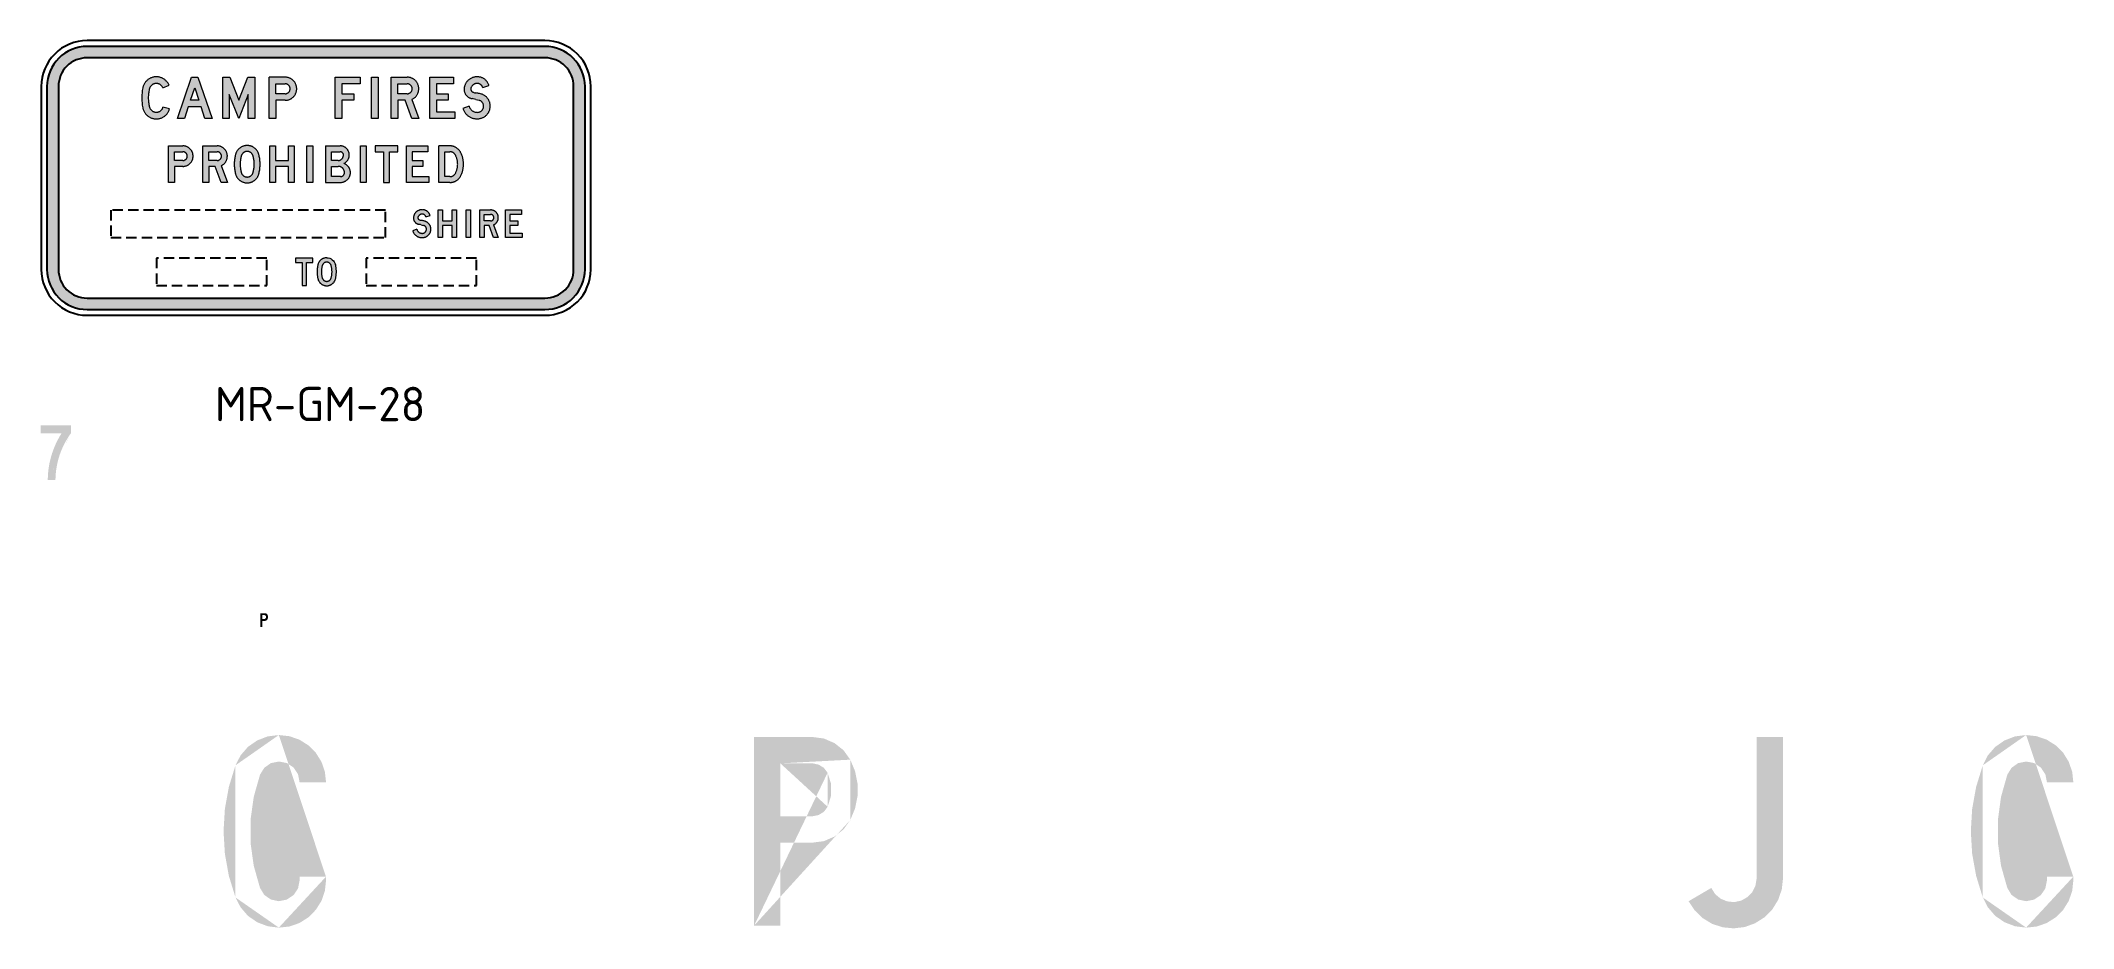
# Model space of a CAD drawing. Extents: x 116 to 983, y -1392 to 257.
# Drawn here: x 116 to 708, y -2 to 257 of the extents above.
import ezdxf

# ---------------------------------------------------------------- set-up
doc = ezdxf.new("R2010")
doc.units = 0
doc.header["$LTSCALE"] = 12
doc.header["$MEASUREMENT"] = 0
doc.linetypes.add('CENTERX2', pattern=[101.6, 63.5, -12.7, 12.7, -12.7])
doc.linetypes.add('DASHED', pattern=[0.75, 0.5, -0.25])
for name, color, linetype in [('GREEN', 84, 'CONTINUOUS'), ('L25', 1, 'CONTINUOUS'), ('L35', 3, 'CONTINUOUS'), ('TBLK25', 1, 'CONTINUOUS')]:
    doc.layers.add(name, color=color, linetype=linetype)
doc.styles.add('ISO', font='iso3098b.shx')

msp = doc.modelspace()

# ---------------------------------------------------------------- texts
at = {"layer": 'L25', "insert": (166.4, 156.25), "char_height": 10, "width": 222.2108, "attachment_point": 1, "style": 'ISO'}
msp.add_mtext('MR-GM-28', dxfattribs=at)

# ---------------------------------------------------------------- hatches: boundary and pattern name
at = {"layer": 'GREEN'}
h = msp.add_hatch(color=256, dxfattribs=at)
h.paths.add_polyline_path([(198.77, 12.46), (198.74, 12.46)], flags=16)
edge = h.paths.add_edge_path()
edge.add_line((191.06, 13.57), (198.77, 13.57))
edge.add_line((198.77, 13.57), (198.77, 12.46))
edge.add_line((198.43, 9.39), (198.77, 12.46))
edge.add_line((198.43, 9.39), (197.43, 6.48))
edge.add_line((197.43, 6.48), (195.78, 3.88))
edge.add_line((195.78, 3.88), (193.61, 1.69))
edge.add_line((193.61, 1.69), (191.01, 0.04))
edge.add_line((191.01, 0.04), (188.1, -0.97))
edge.add_line((188.1, -0.97), (185.03, -1.3))
edge.add_line((185.03, -1.3), (181.78, -0.89))
edge.add_line((181.78, -0.89), (178.72, 0.27))
edge.add_line((178.72, 0.27), (176.04, 2.12))
edge.add_line((176.04, 2.12), (173.9, 4.6))
edge.add_line((173.9, 4.6), (172.4, 7.51))
edge.add_line((172.4, 7.51), (170.47, 13.77))
edge.add_line((170.47, 13.77), (169.31, 20.22))
edge.add_line((169.31, 20.22), (168.92, 26.77))
edge.add_line((168.92, 26.77), (169.31, 33.29))
edge.add_line((169.31, 33.29), (170.47, 39.73))
edge.add_line((170.47, 39.73), (172.4, 45.99))
edge.add_line((172.4, 45.99), (173.9, 48.91))
edge.add_line((173.9, 48.91), (176.04, 51.38))
edge.add_line((176.04, 51.38), (178.72, 53.24))
edge.add_line((178.72, 53.24), (181.78, 54.42))
edge.add_line((181.78, 54.42), (185.03, 54.81))
edge.add_line((185.03, 54.81), (188.1, 54.47))
edge.add_line((188.1, 54.47), (191.01, 53.47))
edge.add_line((191.01, 53.47), (193.61, 51.82))
edge.add_line((193.61, 51.82), (195.78, 49.65))
edge.add_line((195.78, 49.65), (197.43, 47.03))
edge.add_line((197.43, 47.03), (198.43, 44.11))
edge.add_line((198.43, 44.11), (198.77, 41.05))
edge.add_line((198.77, 41.05), (191.06, 41.05))
edge.add_line((191.06, 41.05), (190.62, 43.36))
edge.add_line((190.62, 43.36), (189.31, 45.35))
edge.add_line((189.31, 45.35), (187.35, 46.66))
edge.add_line((187.35, 46.66), (185.03, 47.1))
edge.add_line((185.03, 47.1), (182.71, 46.64))
edge.add_line((182.71, 46.64), (180.78, 45.27))
edge.add_line((180.78, 45.27), (179.54, 43.26))
edge.add_line((179.54, 43.26), (177.71, 36.79))
edge.add_line((177.71, 36.79), (176.78, 30.12))
edge.add_line((176.78, 30.12), (176.78, 23.39))
edge.add_line((176.78, 23.39), (177.71, 16.74))
edge.add_line((177.71, 16.74), (179.54, 10.27))
edge.add_line((179.54, 10.27), (180.78, 8.23))
edge.add_line((180.78, 8.23), (182.71, 6.89))
edge.add_line((182.71, 6.89), (185.03, 6.4))
edge.add_line((185.03, 6.4), (187.35, 6.87))
edge.add_line((187.35, 6.87), (189.31, 8.18))
edge.add_line((189.31, 8.18), (190.62, 10.14))
edge.add_line((190.62, 10.14), (191.06, 12.46))
edge.add_line((191.06, 12.46), (191.06, 13.57))
edge = h.paths.add_edge_path(flags=16)
edge.add_line((198.77, 13.57), (198.74, 13.57))
edge.add_line((185.03, 54.81), (185.01, 54.81))
edge.add_line((172.4, 45.99), (172.38, 45.99))
edge.add_line((172.4, 7.51), (172.38, 7.51))
edge.add_line((185.03, -1.3), (185.01, -1.3))
h = msp.add_hatch(color=256, dxfattribs=at)
h.paths.add_polyline_path([(340.43, 46.56), (340.41, 46.56)], flags=16)
edge = h.paths.add_edge_path(flags=17)
edge.add_line((331.08, 31.15), (331.08, 46.56))
edge.add_line((331.08, 46.56), (340.43, 46.56))
edge.add_line((342.19, 46.2), (340.43, 46.56))
edge.add_line((342.19, 46.2), (343.73, 45.25))
edge.add_line((343.73, 45.25), (344.82, 43.8))
edge.add_line((344.82, 43.8), (345.82, 40.56))
edge.add_line((345.82, 40.56), (345.82, 37.15))
edge.add_line((345.82, 37.15), (344.82, 33.91))
edge.add_line((344.82, 33.91), (343.73, 32.46))
edge.add_line((343.73, 32.46), (342.19, 31.51))
edge.add_line((342.19, 31.51), (340.43, 31.15))
edge.add_line((340.43, 31.15), (331.08, 31.15))
h.paths.add_polyline_path([(340.41, 54.24), (340.43, 54.24)], flags=16)
edge = h.paths.add_edge_path()
edge.add_line((331.08, -0.74), (323.4, -0.74))
edge.add_line((323.4, -0.74), (323.4, 54.24))
edge.add_line((323.4, 54.24), (340.43, 54.24))
edge.add_line((343.73, 53.8), (340.43, 54.24))
edge.add_line((343.73, 53.8), (346.83, 52.46))
edge.add_line((346.83, 52.46), (349.45, 50.38))
edge.add_line((349.45, 50.38), (351.41, 47.64))
edge.add_line((351.41, 47.64), (352.81, 44.27))
edge.add_line((352.81, 44.27), (353.53, 40.68))
edge.add_line((353.53, 40.68), (353.53, 37.02))
edge.add_line((353.53, 37.02), (352.81, 33.44))
edge.add_line((352.81, 33.44), (351.41, 30.06))
edge.add_line((351.41, 30.06), (349.45, 27.33))
edge.add_line((349.45, 27.33), (346.83, 25.24))
edge.add_line((346.83, 25.24), (343.73, 23.9))
edge.add_line((343.73, 23.9), (340.43, 23.47))
edge.add_line((340.43, 23.47), (331.08, 23.47))
edge.add_line((331.08, 23.47), (331.08, -0.74))
edge = h.paths.add_edge_path()
edge.add_line((331.08, 46.56), (331.05, 46.56))
edge.add_line((344.82, 33.91), (344.79, 33.91))
edge.add_line((344.82, 43.8), (344.79, 43.8))
edge.add_line((323.4, -0.74), (323.37, -0.74))
edge.add_line((351.41, 30.06), (351.39, 30.06))
edge.add_line((351.41, 47.64), (351.39, 47.64))
h = msp.add_hatch(color=256, dxfattribs=at)
h.paths.add_polyline_path([(340.43, 46.56), (340.41, 46.56)], flags=16)
edge = h.paths.add_edge_path(flags=17)
edge.add_line((331.08, 31.15), (331.08, 46.56))
edge.add_line((331.08, 46.56), (340.43, 46.56))
edge.add_line((342.19, 46.2), (340.43, 46.56))
edge.add_line((342.19, 46.2), (343.73, 45.25))
edge.add_line((343.73, 45.25), (344.82, 43.8))
edge.add_line((344.82, 43.8), (345.82, 40.56))
edge.add_line((345.82, 40.56), (345.82, 37.15))
edge.add_line((345.82, 37.15), (344.82, 33.91))
edge.add_line((344.82, 33.91), (343.73, 32.46))
edge.add_line((343.73, 32.46), (342.19, 31.51))
edge.add_line((342.19, 31.51), (340.43, 31.15))
edge.add_line((340.43, 31.15), (331.08, 31.15))
h.paths.add_polyline_path([(340.41, 54.24), (340.43, 54.24)], flags=16)
edge = h.paths.add_edge_path()
edge.add_line((331.08, -0.74), (323.4, -0.74))
edge.add_line((323.4, -0.74), (323.4, 54.24))
edge.add_line((323.4, 54.24), (340.43, 54.24))
edge.add_line((343.73, 53.8), (340.43, 54.24))
edge.add_line((343.73, 53.8), (346.83, 52.46))
edge.add_line((346.83, 52.46), (349.45, 50.38))
edge.add_line((349.45, 50.38), (351.41, 47.64))
edge.add_line((351.41, 47.64), (352.81, 44.27))
edge.add_line((352.81, 44.27), (353.53, 40.68))
edge.add_line((353.53, 40.68), (353.53, 37.02))
edge.add_line((353.53, 37.02), (352.81, 33.44))
edge.add_line((352.81, 33.44), (351.41, 30.06))
edge.add_line((351.41, 30.06), (349.45, 27.33))
edge.add_line((349.45, 27.33), (346.83, 25.24))
edge.add_line((346.83, 25.24), (343.73, 23.9))
edge.add_line((343.73, 23.9), (340.43, 23.47))
edge.add_line((340.43, 23.47), (331.08, 23.47))
edge.add_line((331.08, 23.47), (331.08, -0.74))
edge = h.paths.add_edge_path()
edge.add_line((331.08, 46.56), (331.05, 46.56))
edge.add_line((344.82, 33.91), (344.79, 33.91))
edge.add_line((344.82, 43.8), (344.79, 43.8))
edge.add_line((323.4, -0.74), (323.37, -0.74))
edge.add_line((351.41, 30.06), (351.39, 30.06))
edge.add_line((351.41, 47.64), (351.39, 47.64))
h = msp.add_hatch(color=256, dxfattribs=at)
h.paths.add_polyline_path([(615.31, 13), (615.28, 13)], flags=16)
edge = h.paths.add_edge_path()
edge.add_line((615.31, 54.24), (615.31, 13))
edge.add_line((614.97, 10.96), (615.31, 13))
edge.add_line((614.97, 10.96), (614.07, 9.08))
edge.add_line((614.07, 9.08), (612.62, 7.59))
edge.add_line((612.62, 7.59), (610.82, 6.56))
edge.add_line((610.82, 6.56), (608.78, 6.14))
edge.add_line((608.78, 6.14), (606.72, 6.35))
edge.add_line((606.72, 6.35), (604.81, 7.15))
edge.add_line((604.81, 7.15), (603.22, 8.49))
edge.add_line((603.22, 8.49), (602.11, 10.27))
edge.add_line((602.11, 10.27), (595.51, 6.4))
edge.add_line((595.51, 6.4), (597.29, 3.72))
edge.add_line((597.29, 3.72), (599.61, 1.48))
edge.add_line((599.61, 1.48), (602.37, -0.2))
edge.add_line((602.37, -0.2), (605.43, -1.2))
edge.add_line((605.43, -1.2), (608.66, -1.51))
edge.add_line((608.66, -1.51), (611.85, -1.12))
edge.add_line((611.85, -1.12), (614.87, -0.02))
edge.add_line((614.87, -0.02), (617.6, 1.71))
edge.add_line((617.6, 1.71), (619.87, 4.01))
edge.add_line((619.87, 4.01), (621.57, 6.76))
edge.add_line((621.57, 6.76), (622.63, 9.8))
edge.add_line((622.63, 9.8), (622.99, 13))
edge.add_line((622.99, 13), (622.99, 54.24))
edge.add_line((622.99, 54.24), (615.31, 54.24))
edge = h.paths.add_edge_path(flags=16)
edge.add_line((622.99, 13), (622.96, 13))
edge.add_line((622.99, 13), (622.96, 13))
edge = h.paths.add_edge_path(flags=16)
edge.add_line((602.11, 10.27), (602.08, 10.27))
h = msp.add_hatch(color=256, dxfattribs=at)
h.paths.add_polyline_path([(707.53, 12.46), (707.51, 12.46)], flags=16)
edge = h.paths.add_edge_path()
edge.add_line((699.85, 13.57), (707.53, 13.57))
edge.add_line((707.53, 13.57), (707.53, 12.46))
edge.add_line((707.2, 9.39), (707.53, 12.46))
edge.add_line((707.2, 9.39), (706.19, 6.48))
edge.add_line((706.19, 6.48), (704.57, 3.88))
edge.add_line((704.57, 3.88), (702.38, 1.69))
edge.add_line((702.38, 1.69), (699.77, 0.04))
edge.add_line((699.77, 0.04), (696.86, -0.97))
edge.add_line((696.86, -0.97), (693.79, -1.3))
edge.add_line((693.79, -1.3), (690.54, -0.89))
edge.add_line((690.54, -0.89), (687.5, 0.27))
edge.add_line((687.5, 0.27), (684.8, 2.12))
edge.add_line((684.8, 2.12), (682.66, 4.6))
edge.add_line((682.66, 4.6), (681.16, 7.51))
edge.add_line((681.16, 7.51), (679.23, 13.77))
edge.add_line((679.23, 13.77), (678.07, 20.22))
edge.add_line((678.07, 20.22), (677.68, 26.77))
edge.add_line((677.68, 26.77), (678.07, 33.29))
edge.add_line((678.07, 33.29), (679.23, 39.73))
edge.add_line((679.23, 39.73), (681.16, 45.99))
edge.add_line((681.16, 45.99), (682.66, 48.91))
edge.add_line((682.66, 48.91), (684.8, 51.38))
edge.add_line((684.8, 51.38), (687.5, 53.24))
edge.add_line((687.5, 53.24), (690.54, 54.42))
edge.add_line((690.54, 54.42), (693.79, 54.81))
edge.add_line((693.79, 54.81), (696.86, 54.47))
edge.add_line((696.86, 54.47), (699.77, 53.47))
edge.add_line((699.77, 53.47), (702.38, 51.82))
edge.add_line((702.38, 51.82), (704.57, 49.65))
edge.add_line((704.57, 49.65), (706.19, 47.03))
edge.add_line((706.19, 47.03), (707.2, 44.11))
edge.add_line((707.2, 44.11), (707.53, 41.05))
edge.add_line((707.53, 41.05), (699.85, 41.05))
edge.add_line((699.85, 41.05), (699.39, 43.36))
edge.add_line((699.39, 43.36), (698.07, 45.35))
edge.add_line((698.07, 45.35), (696.11, 46.66))
edge.add_line((696.11, 46.66), (693.79, 47.1))
edge.add_line((693.79, 47.1), (691.47, 46.64))
edge.add_line((691.47, 46.64), (689.54, 45.27))
edge.add_line((689.54, 45.27), (688.3, 43.26))
edge.add_line((688.3, 43.26), (686.47, 36.79))
edge.add_line((686.47, 36.79), (685.57, 30.12))
edge.add_line((685.57, 30.12), (685.57, 23.39))
edge.add_line((685.57, 23.39), (686.47, 16.74))
edge.add_line((686.47, 16.74), (688.3, 10.27))
edge.add_line((688.3, 10.27), (689.54, 8.23))
edge.add_line((689.54, 8.23), (691.47, 6.89))
edge.add_line((691.47, 6.89), (693.79, 6.4))
edge.add_line((693.79, 6.4), (696.11, 6.87))
edge.add_line((696.11, 6.87), (698.07, 8.18))
edge.add_line((698.07, 8.18), (699.39, 10.14))
edge.add_line((699.39, 10.14), (699.85, 12.46))
edge.add_line((699.85, 12.46), (699.85, 13.57))
edge = h.paths.add_edge_path(flags=16)
edge.add_line((707.53, 13.57), (707.51, 13.57))
edge.add_line((693.79, 54.81), (693.77, 54.81))
edge.add_line((681.16, 45.99), (681.14, 45.99))
edge.add_line((681.16, 7.51), (681.14, 7.51))
edge.add_line((693.79, -1.3), (693.77, -1.3))
at = {"layer": 'L25'}
h = msp.add_hatch(color=256, dxfattribs=at)
edge = h.paths.add_edge_path()
edge.add_line((117.51, 243.79), (117.51, 190.45))
edge.add_arc((129.18, 190.45), 11.67, 180, 270)
edge.add_line((129.18, 178.79), (262.51, 178.79))
edge.add_arc((262.51, 190.45), 11.67, 270, 360)
edge.add_line((274.18, 190.45), (274.18, 243.79))
edge.add_arc((262.51, 243.79), 11.67, 360, 450)
edge.add_line((262.51, 255.46), (129.18, 255.46))
edge.add_arc((129.18, 243.79), 11.67, 90, 180)
edge = h.paths.add_edge_path(flags=16)
edge.add_line((120.85, 243.79), (120.85, 190.45))
edge.add_arc((129.18, 190.45), 8.33, 180, 270)
edge.add_line((129.18, 182.12), (262.51, 182.12))
edge.add_arc((262.51, 190.45), 8.33, 270, 360)
edge.add_line((270.85, 190.45), (270.85, 243.79))
edge.add_arc((262.51, 243.79), 8.33, 360, 450)
edge.add_line((262.51, 252.12), (129.18, 252.12))
edge.add_arc((129.18, 243.79), 8.33, 90, 180)
h = msp.add_hatch(color=256, dxfattribs=at)
h.paths.add_polyline_path([(168.68, 246.46), (170.73, 246.46), (173.36, 239.73), (176, 246.46), (178.04, 246.46), (178.04, 234.46), (176.12, 234.46), (176.12, 241.42), (173.36, 234.46), (170.6, 241.42), (170.6, 234.46), (168.68, 234.46)])
h.paths.add_polyline_path([(155.48, 234.46), (159.56, 246.46), (161.48, 246.46), (165.56, 234.46), (163.52, 234.46), (162.38, 237.82), (158.66, 237.82), (157.53, 234.46)])
h.paths.add_polyline_path([(161.72, 239.73), (159.33, 239.73), (160.52, 243.33)], flags=16)
h.paths.add_polyline_path([(228.96, 246.46), (235.92, 246.46), (235.92, 244.54), (230.88, 244.54), (230.88, 241.66), (234.35, 241.66), (234.35, 239.73), (230.88, 239.73), (230.88, 236.38), (236.28, 236.38), (236.28, 234.46), (228.96, 234.46)])
h.paths.add_polyline_path([(211.99, 246.46), (213.91, 246.46), (213.91, 234.46), (211.99, 234.46)])
h.paths.add_polyline_path([(201.42, 246.46), (208.73, 246.46), (208.73, 244.54), (203.33, 244.54), (203.33, 241.66), (206.81, 241.66), (206.81, 239.73), (203.33, 239.73), (203.33, 234.46), (201.42, 234.46)])
h.paths.add_polyline_path([(190.23, 243.1), (190.22, 243.28), (190.21, 243.46), (190.19, 243.64), (190.15, 243.82), (190.1, 244), (190.06, 244.17), (189.99, 244.34), (189.92, 244.51), (189.84, 244.67), (189.75, 244.83), (189.65, 244.99), (189.54, 245.13), (189.43, 245.27), (189.31, 245.41), (189.18, 245.54), (189.04, 245.66), (188.91, 245.78), (188.75, 245.88), (188.6, 245.98), (188.44, 246.07), (188.28, 246.15), (188.11, 246.22), (187.94, 246.28), (187.77, 246.34), (187.59, 246.38), (187.41, 246.41), (187.23, 246.43), (187.05, 246.45), (182.19, 246.46), (182.19, 234.46), (184.11, 234.46), (184.11, 239.73), (186.87, 239.73), (187.05, 239.74), (187.23, 239.75), (187.41, 239.77), (187.59, 239.81), (187.77, 239.85), (187.94, 239.91), (188.11, 239.97), (188.28, 240.04), (188.44, 240.12), (188.6, 240.21), (188.75, 240.31), (188.91, 240.41), (189.04, 240.53), (189.18, 240.65), (189.31, 240.78), (189.43, 240.92), (189.54, 241.06), (189.65, 241.21), (189.75, 241.36), (189.84, 241.52), (189.92, 241.68), (189.99, 241.85), (190.06, 242.02), (190.1, 242.19), (190.15, 242.37), (190.19, 242.55), (190.21, 242.73), (190.22, 242.91)])
h.paths.add_polyline_path([(184.11, 244.54), (186.87, 244.54), (186.99, 244.53), (187.11, 244.52), (187.22, 244.49), (187.33, 244.46), (187.45, 244.41), (187.56, 244.36), (187.65, 244.3), (187.76, 244.23), (187.85, 244.16), (187.93, 244.07), (188.01, 243.98), (188.08, 243.89), (188.14, 243.78), (188.19, 243.67), (188.23, 243.56), (188.26, 243.45), (188.29, 243.33), (188.3, 243.22), (188.3, 243.1), (188.3, 242.97), (188.29, 242.86), (188.26, 242.74), (188.23, 242.63), (188.19, 242.52), (188.14, 242.41), (188.08, 242.31), (188.01, 242.21), (187.93, 242.11), (187.85, 242.03), (187.76, 241.96), (187.65, 241.89), (187.56, 241.82), (187.45, 241.78), (187.33, 241.73), (187.22, 241.7), (187.11, 241.67), (186.99, 241.66), (186.87, 241.66), (184.11, 241.66)], flags=16)
h.paths.add_polyline_path([(152.1, 245.49), (151.95, 245.63), (151.8, 245.76), (151.63, 245.87), (151.46, 245.98), (151.29, 246.08), (151.11, 246.17), (150.92, 246.25), (150.73, 246.33), (150.55, 246.39), (150.35, 246.45), (150.15, 246.5), (149.95, 246.53), (149.75, 246.55), (149.55, 246.57), (149.35, 246.57), (149.15, 246.57), (148.95, 246.55), (148.75, 246.53), (148.55, 246.5), (148.35, 246.45), (148.15, 246.39), (147.97, 246.33), (147.78, 246.25), (147.59, 246.17), (147.41, 246.08), (147.24, 245.98), (147.07, 245.87), (146.9, 245.76), (146.75, 245.63), (146.59, 245.49), (146.46, 245.36), (146.32, 245.22), (146.2, 245.07), (146.08, 244.92), (145.97, 244.76), (145.87, 244.59), (145.78, 244.43), (145.69, 244.25), (145.61, 244.07), (145.54, 243.89), (145.49, 243.71), (145.43, 243.52), (145.39, 243.33), (145.33, 242.95), (145.27, 242.57), (145.22, 242.19), (145.18, 241.8), (145.15, 241.42), (145.13, 241.03), (145.12, 240.65), (145.12, 240.26), (145.13, 239.88), (145.15, 239.49), (145.18, 239.1), (145.22, 238.72), (145.27, 238.33), (145.33, 237.95), (145.39, 237.57), (145.43, 237.39), (145.49, 237.2), (145.54, 237.02), (145.61, 236.83), (145.69, 236.66), (145.78, 236.49), (145.87, 236.31), (145.97, 236.15), (146.08, 235.99), (146.2, 235.84), (146.32, 235.69), (146.46, 235.55), (146.59, 235.41), (146.75, 235.28), (146.9, 235.16), (147.07, 235.04), (147.24, 234.93), (147.41, 234.82), (147.59, 234.73), (147.78, 234.65), (147.97, 234.58), (148.15, 234.51), (148.35, 234.46), (148.55, 234.42), (148.75, 234.38), (148.95, 234.35), (149.15, 234.34), (149.35, 234.33), (149.55, 234.34), (149.75, 234.35), (149.95, 234.38), (150.15, 234.42), (150.35, 234.46), (150.55, 234.51), (150.73, 234.58), (150.92, 234.65), (151.11, 234.73), (151.29, 234.82), (151.46, 234.93), (151.63, 235.04), (151.8, 235.16), (151.95, 235.28), (152.1, 235.41), (152.24, 235.55), (152.37, 235.69), (152.5, 235.84), (152.62, 235.99), (152.72, 236.15), (152.82, 236.32), (152.91, 236.49), (153, 236.67), (153.07, 236.85), (153.13, 237.03), (153.18, 237.21), (151.27, 237.7), (151.23, 237.56), (151.18, 237.43), (151.11, 237.3), (151.05, 237.19), (150.97, 237.07), (150.89, 236.96), (150.79, 236.85), (150.68, 236.76), (150.57, 236.67), (150.45, 236.58), (150.33, 236.51), (150.19, 236.44), (150.06, 236.39), (149.92, 236.34), (149.78, 236.31), (149.64, 236.28), (149.49, 236.26), (149.35, 236.26), (149.2, 236.26), (149.06, 236.28), (148.92, 236.31), (148.78, 236.34), (148.64, 236.39), (148.51, 236.44), (148.37, 236.51), (148.25, 236.58), (148.13, 236.67), (148.02, 236.76), (147.91, 236.85), (147.81, 236.96), (147.72, 237.06), (147.65, 237.17), (147.57, 237.29), (147.5, 237.41), (147.44, 237.54), (147.39, 237.67), (147.35, 237.8), (147.31, 237.93), (147.25, 238.24), (147.18, 238.56), (147.13, 238.87), (147.09, 239.19), (147.06, 239.5), (147.03, 239.82), (147.02, 240.13), (147.02, 240.45), (147.02, 240.77), (147.03, 241.09), (147.06, 241.41), (147.09, 241.73), (147.13, 242.04), (147.18, 242.35), (147.25, 242.66), (147.31, 242.97), (147.35, 243.11), (147.39, 243.24), (147.44, 243.37), (147.5, 243.5), (147.57, 243.62), (147.65, 243.73), (147.72, 243.85), (147.81, 243.96), (147.91, 244.05), (148.02, 244.16), (148.13, 244.25), (148.25, 244.33), (148.37, 244.4), (148.51, 244.47), (148.64, 244.52), (148.78, 244.57), (148.92, 244.61), (149.06, 244.63), (149.2, 244.65), (149.35, 244.66), (149.49, 244.65), (149.64, 244.63), (149.78, 244.61), (149.92, 244.57), (150.06, 244.52), (150.19, 244.47), (150.33, 244.4), (150.45, 244.33), (150.57, 244.25), (150.68, 244.16), (150.79, 244.05), (150.89, 243.95), (150.98, 243.84), (151.06, 243.72), (151.14, 243.6), (151.2, 243.46), (151.27, 243.33), (153.07, 244.18), (152.98, 244.36), (152.87, 244.54), (152.76, 244.71), (152.65, 244.88), (152.53, 245.04), (152.4, 245.2), (152.25, 245.35)])
h.paths.add_polyline_path([(242.72, 246.57), (242.53, 246.57), (242.34, 246.56), (242.16, 246.54), (241.98, 246.5), (241.8, 246.46), (241.62, 246.41), (241.44, 246.36), (241.27, 246.29), (241.1, 246.21), (240.93, 246.13), (240.77, 246.04), (240.61, 245.94), (240.46, 245.83), (240.31, 245.71), (240.18, 245.6), (240.04, 245.47), (239.91, 245.33), (239.79, 245.19), (239.68, 245.04), (239.57, 244.89), (239.48, 244.73), (239.39, 244.57), (239.3, 244.4), (239.23, 244.23), (239.16, 244.06), (239.11, 243.88), (239.07, 243.7), (239.03, 243.52), (239, 243.33), (238.98, 243.17), (238.97, 243.01), (238.98, 242.85), (238.98, 242.69), (239.01, 242.53), (239.03, 242.37), (239.07, 242.21), (239.12, 242.06), (239.18, 241.91), (239.25, 241.75), (239.32, 241.62), (239.4, 241.47), (239.49, 241.34), (239.59, 241.21), (239.7, 241.09), (239.81, 240.97), (239.93, 240.86), (240.05, 240.76), (240.18, 240.66), (240.31, 240.58), (240.47, 240.49), (240.62, 240.41), (240.78, 240.35), (240.94, 240.29), (241.11, 240.25), (241.28, 240.22), (241.64, 240.15), (242, 240.07), (242.36, 239.98), (242.83, 239.85), (243.31, 239.73), (243.44, 239.7), (243.56, 239.66), (243.67, 239.61), (243.79, 239.55), (243.89, 239.48), (244, 239.4), (244.09, 239.32), (244.18, 239.23), (244.27, 239.13), (244.34, 239.03), (244.41, 238.92), (244.47, 238.81), (244.52, 238.69), (244.56, 238.57), (244.6, 238.45), (244.63, 238.32), (244.64, 238.2), (244.65, 238.07), (244.65, 237.94), (244.63, 237.82), (244.61, 237.68), (244.58, 237.56), (244.54, 237.43), (244.49, 237.31), (244.43, 237.19), (244.36, 237.08), (244.29, 236.97), (244.2, 236.87), (244.12, 236.77), (244.02, 236.68), (243.92, 236.6), (243.81, 236.52), (243.7, 236.46), (243.58, 236.4), (243.46, 236.35), (243.33, 236.31), (243.21, 236.28), (243.08, 236.26), (242.92, 236.24), (242.77, 236.23), (242.62, 236.24), (242.47, 236.25), (242.31, 236.27), (242.17, 236.31), (242.02, 236.35), (241.88, 236.4), (241.74, 236.46), (241.6, 236.53), (241.47, 236.6), (241.35, 236.69), (241.23, 236.78), (241.11, 236.89), (241.01, 236.99), (240.91, 237.11), (240.81, 237.23), (240.73, 237.36), (240.65, 237.49), (240.58, 237.62), (240.53, 237.77), (240.48, 237.91), (240.44, 238.06), (238.64, 237.34), (238.7, 237.14), (238.78, 236.96), (238.85, 236.78), (238.94, 236.6), (239.04, 236.42), (239.15, 236.26), (239.26, 236.09), (239.39, 235.93), (239.51, 235.78), (239.65, 235.63), (239.79, 235.5), (239.94, 235.36), (240.09, 235.23), (240.25, 235.12), (240.42, 235), (240.59, 234.9), (240.76, 234.81), (240.94, 234.72), (241.13, 234.64), (241.32, 234.58), (241.5, 234.51), (241.7, 234.46), (241.89, 234.42), (242.09, 234.39), (242.29, 234.36), (242.49, 234.35), (242.69, 234.34), (242.88, 234.35), (243.08, 234.36), (243.28, 234.38), (243.48, 234.42), (243.67, 234.46), (243.85, 234.5), (244.03, 234.55), (244.2, 234.62), (244.38, 234.69), (244.54, 234.77), (244.7, 234.85), (244.86, 234.95), (245.01, 235.05), (245.17, 235.16), (245.31, 235.28), (245.44, 235.41), (245.58, 235.54), (245.7, 235.68), (245.81, 235.82), (245.92, 235.97), (246.03, 236.13), (246.12, 236.29), (246.2, 236.45), (246.27, 236.62), (246.34, 236.8), (246.41, 236.97), (246.45, 237.15), (246.5, 237.33), (246.53, 237.51), (246.55, 237.7), (246.57, 237.88), (246.57, 238.06), (246.57, 238.24), (246.55, 238.43), (246.53, 238.61), (246.5, 238.79), (246.45, 238.97), (246.41, 239.15), (246.34, 239.32), (246.27, 239.5), (246.2, 239.66), (246.12, 239.82), (246.03, 239.98), (245.92, 240.13), (245.81, 240.29), (245.7, 240.43), (245.58, 240.56), (245.44, 240.7), (245.31, 240.82), (245.17, 240.94), (245.02, 241.05), (244.86, 241.15), (244.71, 241.24), (244.54, 241.33), (244.38, 241.41), (244.2, 241.48), (244.03, 241.53), (243.76, 241.62), (243.48, 241.69), (243.2, 241.75), (242.92, 241.81), (242.64, 241.86), (242.36, 241.89), (242.18, 241.92), (242.01, 241.96), (241.84, 242), (241.68, 242.07), (241.52, 242.14), (241.44, 242.18), (241.35, 242.23), (241.28, 242.29), (241.21, 242.35), (241.14, 242.42), (241.09, 242.5), (241.04, 242.58), (241, 242.66), (240.96, 242.75), (240.94, 242.84), (240.92, 242.93), (240.91, 243.03), (240.91, 243.13), (240.92, 243.22), (240.94, 243.31), (240.96, 243.4), (240.99, 243.49), (241.03, 243.58), (241.1, 243.69), (241.19, 243.81), (241.27, 243.92), (241.36, 244.03), (241.46, 244.12), (241.57, 244.21), (241.68, 244.3), (241.8, 244.37), (241.91, 244.43), (242.04, 244.5), (242.17, 244.54), (242.31, 244.59), (242.44, 244.62), (242.58, 244.64), (242.72, 244.66), (242.84, 244.66), (242.97, 244.65), (243.08, 244.63), (243.21, 244.61), (243.33, 244.58), (243.44, 244.53), (243.55, 244.48), (243.66, 244.42), (243.77, 244.35), (243.87, 244.27), (243.96, 244.19), (244.05, 244.1), (244.12, 244), (244.19, 243.91), (244.25, 243.8), (244.31, 243.69), (244.36, 243.58), (244.39, 243.46), (246.19, 244.05), (246.14, 244.23), (246.07, 244.41), (246, 244.57), (245.91, 244.74), (245.82, 244.9), (245.73, 245.06), (245.62, 245.21), (245.5, 245.35), (245.37, 245.49), (245.24, 245.62), (245.11, 245.75), (244.97, 245.86), (244.81, 245.97), (244.66, 246.07), (244.5, 246.16), (244.34, 246.25), (244.16, 246.32), (243.99, 246.39), (243.82, 246.44), (243.64, 246.49), (243.45, 246.52), (243.27, 246.55), (243.08, 246.57), (242.9, 246.58)])
h.paths.add_polyline_path([(217.73, 246.46), (222.41, 246.46), (222.59, 246.45), (222.77, 246.43), (222.95, 246.41), (223.13, 246.38), (223.31, 246.34), (223.48, 246.28), (223.66, 246.22), (223.82, 246.15), (223.98, 246.07), (224.14, 245.98), (224.3, 245.88), (224.45, 245.78), (224.59, 245.66), (224.72, 245.54), (224.86, 245.41), (224.97, 245.27), (225.09, 245.13), (225.19, 244.99), (225.29, 244.83), (225.38, 244.67), (225.46, 244.51), (225.53, 244.34), (225.6, 244.17), (225.65, 244), (225.69, 243.82), (225.73, 243.64), (225.75, 243.46), (225.76, 243.28), (225.77, 243.1), (225.76, 242.92), (225.75, 242.74), (225.73, 242.56), (225.69, 242.38), (225.65, 242.2), (225.6, 242.04), (225.54, 241.87), (225.47, 241.7), (225.4, 241.54), (225.31, 241.38), (225.22, 241.23), (225.11, 241.08), (225, 240.94), (224.88, 240.81), (224.77, 240.67), (224.63, 240.55), (224.5, 240.44), (224.35, 240.33), (224.2, 240.22), (224.05, 240.13), (223.89, 240.05), (223.73, 239.98), (225.77, 234.46), (223.73, 234.46), (221.81, 239.73), (219.65, 239.73), (219.65, 234.46), (217.73, 234.46)])
h.paths.add_polyline_path([(219.65, 244.54), (222.41, 244.54), (222.53, 244.53), (222.65, 244.52), (222.77, 244.49), (222.88, 244.46), (222.99, 244.41), (223.1, 244.36), (223.2, 244.3), (223.3, 244.23), (223.39, 244.16), (223.47, 244.07), (223.55, 243.98), (223.62, 243.89), (223.68, 243.78), (223.73, 243.67), (223.78, 243.56), (223.8, 243.45), (223.83, 243.33), (223.84, 243.22), (223.85, 243.1), (223.84, 242.97), (223.83, 242.86), (223.8, 242.74), (223.78, 242.63), (223.73, 242.52), (223.68, 242.41), (223.62, 242.31), (223.55, 242.21), (223.47, 242.11), (223.39, 242.03), (223.3, 241.96), (223.2, 241.89), (223.1, 241.82), (222.99, 241.78), (222.88, 241.73), (222.77, 241.7), (222.65, 241.67), (222.53, 241.66), (222.41, 241.66), (219.65, 241.66)], flags=16)
h = msp.add_hatch(color=256, dxfattribs=at)
h.paths.add_polyline_path([(222.18, 226.46), (228.36, 226.46), (228.36, 224.75), (223.89, 224.75), (223.89, 222.19), (226.98, 222.19), (226.98, 220.48), (223.89, 220.48), (223.89, 217.5), (228.68, 217.5), (228.68, 215.79), (222.18, 215.79)])
h.paths.add_polyline_path([(213.07, 226.46), (213.07, 224.75), (215.52, 224.75), (215.52, 215.79), (217.22, 215.79), (217.22, 224.75), (219.68, 224.75), (219.68, 226.46)])
h.paths.add_polyline_path([(208.75, 226.46), (210.45, 226.46), (210.45, 215.79), (208.75, 215.79)])
h.paths.add_polyline_path([(193.2, 226.46), (194.91, 226.46), (194.91, 215.79), (193.2, 215.79)])
h.paths.add_polyline_path([(182.38, 226.46), (184.08, 226.46), (184.08, 222.19), (187.81, 222.19), (187.81, 226.46), (189.51, 226.46), (189.51, 215.79), (187.81, 215.79), (187.81, 220.48), (184.08, 220.48), (184.08, 215.79), (182.38, 215.79)])
h.paths.add_polyline_path([(152.91, 226.46), (157.07, 226.46), (157.21, 226.45), (157.35, 226.45), (157.49, 226.43), (157.63, 226.41), (157.77, 226.38), (157.91, 226.34), (158.05, 226.3), (158.18, 226.25), (158.31, 226.19), (158.44, 226.13), (158.56, 226.06), (158.68, 225.98), (158.8, 225.91), (158.91, 225.82), (159.02, 225.73), (159.13, 225.64), (159.23, 225.53), (159.33, 225.43), (159.42, 225.32), (159.5, 225.21), (159.58, 225.09), (159.65, 224.97), (159.72, 224.84), (159.78, 224.71), (159.84, 224.58), (159.89, 224.45), (159.93, 224.31), (159.97, 224.17), (160, 224.03), (160.02, 223.89), (160.04, 223.76), (160.05, 223.61), (160.05, 223.47), (160.05, 223.33), (160.04, 223.19), (160.02, 223.05), (160, 222.9), (159.97, 222.76), (159.93, 222.63), (159.89, 222.49), (159.84, 222.36), (159.78, 222.23), (159.72, 222.1), (159.65, 221.97), (159.58, 221.85), (159.5, 221.74), (159.42, 221.62), (159.33, 221.51), (159.23, 221.4), (159.13, 221.3), (159.02, 221.21), (158.91, 221.11), (158.8, 221.03), (158.68, 220.95), (158.56, 220.88), (158.44, 220.81), (158.31, 220.75), (158.18, 220.69), (158.05, 220.64), (157.91, 220.6), (157.77, 220.56), (157.63, 220.53), (157.49, 220.51), (157.35, 220.49), (157.21, 220.48), (157.07, 220.48), (154.62, 220.48), (154.62, 215.79), (152.91, 215.79)])
h.paths.add_polyline_path([(154.62, 224.75), (157.07, 224.75), (157.16, 224.75), (157.25, 224.74), (157.34, 224.72), (157.43, 224.7), (157.51, 224.67), (157.6, 224.63), (157.68, 224.59), (157.76, 224.55), (157.83, 224.5), (157.91, 224.44), (157.97, 224.38), (158.04, 224.31), (158.09, 224.24), (158.15, 224.16), (158.19, 224.08), (158.23, 224), (158.26, 223.92), (158.29, 223.83), (158.32, 223.74), (158.33, 223.65), (158.34, 223.56), (158.34, 223.47), (158.34, 223.38), (158.33, 223.29), (158.32, 223.19), (158.29, 223.11), (158.26, 223.02), (158.23, 222.94), (158.19, 222.86), (158.15, 222.78), (158.09, 222.7), (158.04, 222.63), (157.97, 222.56), (157.91, 222.5), (157.83, 222.45), (157.76, 222.39), (157.68, 222.35), (157.6, 222.3), (157.51, 222.27), (157.43, 222.24), (157.34, 222.22), (157.25, 222.2), (157.16, 222.19), (157.07, 222.19), (154.62, 222.19)], flags=16)
h.paths.add_polyline_path([(238.03, 224.43), (237.96, 224.57), (237.88, 224.7), (237.8, 224.83), (237.72, 224.96), (237.63, 225.09), (237.53, 225.21), (237.43, 225.32), (237.32, 225.43), (237.21, 225.54), (237.09, 225.64), (236.98, 225.73), (236.85, 225.83), (236.72, 225.91), (236.59, 225.99), (236.46, 226.06), (236.32, 226.13), (236.18, 226.19), (236.04, 226.25), (235.89, 226.3), (235.74, 226.34), (235.59, 226.38), (235.44, 226.4), (235.29, 226.43), (235.14, 226.44), (234.99, 226.45), (231.63, 226.46), (231.63, 215.79), (234.83, 215.79), (234.99, 215.79), (235.14, 215.8), (235.29, 215.82), (235.44, 215.84), (235.59, 215.87), (235.74, 215.91), (235.89, 215.95), (236.04, 216), (236.18, 216.06), (236.32, 216.12), (236.46, 216.19), (236.59, 216.26), (236.72, 216.34), (236.85, 216.42), (236.98, 216.51), (237.09, 216.61), (237.21, 216.71), (237.32, 216.82), (237.43, 216.93), (237.53, 217.04), (237.63, 217.16), (237.72, 217.29), (237.8, 217.41), (237.88, 217.55), (237.96, 217.68), (238.03, 217.82), (238.12, 218.02), (238.21, 218.23), (238.3, 218.44), (238.38, 218.66), (238.45, 218.88), (238.51, 219.09), (238.56, 219.32), (238.61, 219.54), (238.66, 219.76), (238.7, 219.99), (238.73, 220.21), (238.75, 220.44), (238.77, 220.67), (238.78, 220.9), (238.78, 221.12), (238.78, 221.35), (238.77, 221.58), (238.75, 221.8), (238.73, 222.03), (238.7, 222.26), (238.66, 222.49), (238.61, 222.71), (238.56, 222.93), (238.51, 223.15), (238.45, 223.37), (238.38, 223.59), (238.3, 223.8), (238.21, 224.01), (238.12, 224.22)])
h.paths.add_polyline_path([(233.34, 224.75), (234.83, 224.75), (234.94, 224.74), (235.05, 224.73), (235.15, 224.72), (235.26, 224.7), (235.37, 224.67), (235.47, 224.63), (235.57, 224.59), (235.67, 224.55), (235.76, 224.49), (235.85, 224.43), (235.94, 224.37), (236.03, 224.3), (236.11, 224.22), (236.18, 224.14), (236.25, 224.06), (236.32, 223.97), (236.38, 223.88), (236.43, 223.79), (236.52, 223.61), (236.6, 223.43), (236.68, 223.25), (236.75, 223.07), (236.82, 222.88), (236.88, 222.69), (236.93, 222.5), (236.98, 222.31), (237.02, 222.11), (237.05, 221.91), (237.07, 221.72), (237.09, 221.52), (237.09, 221.32), (237.1, 221.12), (237.09, 220.93), (237.09, 220.73), (237.07, 220.53), (237.05, 220.33), (237.02, 220.14), (236.98, 219.94), (236.93, 219.75), (236.88, 219.56), (236.82, 219.37), (236.75, 219.18), (236.68, 219), (236.6, 218.81), (236.52, 218.63), (236.43, 218.45), (236.38, 218.36), (236.32, 218.27), (236.25, 218.19), (236.18, 218.1), (236.11, 218.02), (236.03, 217.95), (235.94, 217.88), (235.85, 217.81), (235.76, 217.75), (235.67, 217.7), (235.57, 217.65), (235.47, 217.62), (235.37, 217.58), (235.26, 217.55), (235.15, 217.53), (235.05, 217.51), (234.94, 217.5), (234.83, 217.5), (233.34, 217.5)], flags=16)
h.paths.add_polyline_path([(198.6, 226.46), (202.86, 226.46), (203, 226.45), (203.14, 226.44), (203.27, 226.43), (203.41, 226.4), (203.54, 226.37), (203.67, 226.33), (203.81, 226.28), (203.93, 226.23), (204.05, 226.17), (204.18, 226.11), (204.29, 226.04), (204.41, 225.96), (204.52, 225.88), (204.62, 225.79), (204.72, 225.7), (204.82, 225.6), (204.91, 225.5), (205, 225.39), (205.07, 225.28), (205.15, 225.16), (205.22, 225.04), (205.27, 224.92), (205.33, 224.79), (205.38, 224.66), (205.42, 224.54), (205.45, 224.4), (205.48, 224.27), (205.5, 224.13), (205.51, 223.99), (205.52, 223.86), (205.52, 223.72), (205.51, 223.58), (205.5, 223.45), (205.48, 223.31), (205.45, 223.18), (205.42, 223.05), (205.38, 222.92), (205.33, 222.79), (205.27, 222.66), (205.22, 222.54), (205.15, 222.42), (205.07, 222.3), (205, 222.19), (204.91, 222.08), (204.82, 221.98), (204.72, 221.88), (204.62, 221.79), (204.52, 221.7), (204.41, 221.61), (204.29, 221.54), (204.17, 221.46), (204.05, 221.4), (203.93, 221.34), (204.06, 221.29), (204.19, 221.23), (204.32, 221.17), (204.44, 221.11), (204.56, 221.04), (204.68, 220.96), (204.79, 220.88), (204.9, 220.79), (205, 220.69), (205.1, 220.59), (205.2, 220.49), (205.28, 220.39), (205.36, 220.28), (205.44, 220.16), (205.51, 220.04), (205.57, 219.92), (205.63, 219.8), (205.68, 219.67), (205.73, 219.55), (205.77, 219.41), (205.81, 219.28), (205.83, 219.14), (205.85, 219.01), (205.87, 218.88), (205.87, 218.74), (205.87, 218.6), (205.87, 218.46), (205.85, 218.33), (205.83, 218.2), (205.81, 218.06), (205.77, 217.93), (205.73, 217.79), (205.68, 217.66), (205.63, 217.54), (205.57, 217.42), (205.51, 217.3), (205.44, 217.18), (205.36, 217.06), (205.28, 216.96), (205.2, 216.85), (205.1, 216.75), (205, 216.65), (204.89, 216.55), (204.77, 216.45), (204.65, 216.36), (204.54, 216.28), (204.41, 216.21), (204.28, 216.14), (204.15, 216.07), (204.01, 216.01), (203.87, 215.96), (203.74, 215.92), (203.59, 215.88), (203.45, 215.85), (203.3, 215.82), (203.16, 215.8), (203.01, 215.79), (202.86, 215.79), (198.6, 215.79)])
h.paths.add_polyline_path([(200.31, 224.75), (202.86, 224.75), (202.94, 224.75), (203.02, 224.74), (203.1, 224.72), (203.17, 224.7), (203.25, 224.67), (203.32, 224.63), (203.39, 224.59), (203.45, 224.55), (203.51, 224.5), (203.57, 224.44), (203.62, 224.38), (203.67, 224.32), (203.71, 224.25), (203.74, 224.18), (203.77, 224.1), (203.8, 224.02), (203.81, 223.95), (203.82, 223.87), (203.82, 223.79), (203.82, 223.69), (203.81, 223.58), (203.79, 223.48), (203.77, 223.37), (203.74, 223.27), (203.7, 223.18), (203.66, 223.08), (203.61, 222.99), (203.55, 222.9), (203.49, 222.82), (203.43, 222.73), (203.35, 222.66), (203.28, 222.58), (203.2, 222.52), (203.11, 222.46), (203.03, 222.4), (202.93, 222.35), (202.84, 222.31), (202.74, 222.27), (202.64, 222.24), (202.54, 222.22), (202.44, 222.2), (202.33, 222.19), (200.31, 222.19)], flags=16)
h.paths.add_polyline_path([(200.31, 220.48), (202.33, 220.48), (202.44, 220.48), (202.55, 220.47), (202.66, 220.45), (202.76, 220.43), (202.87, 220.41), (202.97, 220.37), (203.08, 220.33), (203.17, 220.28), (203.27, 220.23), (203.36, 220.17), (203.45, 220.1), (203.53, 220.03), (203.61, 219.95), (203.69, 219.87), (203.76, 219.79), (203.83, 219.7), (203.88, 219.61), (203.94, 219.52), (203.98, 219.42), (204.03, 219.31), (204.06, 219.21), (204.09, 219.1), (204.11, 219), (204.13, 218.89), (204.14, 218.78), (204.14, 218.67), (204.14, 218.58), (204.13, 218.49), (204.11, 218.41), (204.09, 218.33), (204.06, 218.24), (204.03, 218.16), (203.99, 218.08), (203.94, 218.01), (203.89, 217.94), (203.83, 217.87), (203.77, 217.81), (203.7, 217.75), (203.63, 217.7), (203.56, 217.65), (203.48, 217.61), (203.4, 217.58), (203.31, 217.55), (203.23, 217.53), (203.15, 217.51), (203.06, 217.5), (202.97, 217.5), (200.31, 217.5)], flags=16)
h.paths.add_polyline_path([(179.21, 223.89), (179.17, 224.05), (179.13, 224.19), (179.07, 224.34), (179.01, 224.49), (178.95, 224.62), (178.88, 224.76), (178.8, 224.9), (178.71, 225.03), (178.62, 225.16), (178.53, 225.28), (178.42, 225.39), (178.32, 225.51), (178.21, 225.62), (178.09, 225.72), (177.97, 225.82), (177.85, 225.92), (177.72, 226), (177.58, 226.08), (177.45, 226.16), (177.31, 226.23), (177.17, 226.29), (177.02, 226.35), (176.87, 226.4), (176.73, 226.44), (176.58, 226.48), (176.42, 226.51), (176.27, 226.54), (176.12, 226.55), (175.96, 226.56), (175.8, 226.56), (175.65, 226.56), (175.49, 226.55), (175.34, 226.54), (175.19, 226.51), (175.03, 226.48), (174.88, 226.44), (174.73, 226.4), (174.59, 226.35), (174.44, 226.29), (174.3, 226.23), (174.16, 226.16), (174.02, 226.08), (173.89, 226), (173.76, 225.92), (173.64, 225.82), (173.51, 225.72), (173.4, 225.62), (173.29, 225.51), (173.18, 225.39), (173.08, 225.28), (172.99, 225.16), (172.9, 225.03), (172.81, 224.9), (172.73, 224.76), (172.66, 224.62), (172.6, 224.49), (172.54, 224.34), (172.48, 224.19), (172.43, 224.05), (172.39, 223.89), (172.33, 223.62), (172.27, 223.35), (172.21, 223.08), (172.17, 222.8), (172.13, 222.52), (172.1, 222.24), (172.07, 221.96), (172.06, 221.69), (172.05, 221.4), (172.04, 221.12), (172.05, 220.84), (172.06, 220.56), (172.07, 220.28), (172.1, 220), (172.13, 219.73), (172.17, 219.45), (172.21, 219.17), (172.27, 218.9), (172.33, 218.62), (172.39, 218.35), (172.43, 218.2), (172.48, 218.05), (172.54, 217.9), (172.6, 217.76), (172.66, 217.62), (172.73, 217.48), (172.81, 217.35), (172.9, 217.22), (172.99, 217.09), (173.08, 216.97), (173.18, 216.85), (173.29, 216.74), (173.4, 216.63), (173.51, 216.52), (173.64, 216.42), (173.76, 216.33), (173.89, 216.25), (174.02, 216.17), (174.16, 216.09), (174.3, 216.02), (174.44, 215.96), (174.59, 215.9), (174.73, 215.85), (174.88, 215.8), (175.03, 215.77), (175.19, 215.73), (175.34, 215.71), (175.49, 215.69), (175.65, 215.68), (175.8, 215.68), (175.96, 215.68), (176.12, 215.69), (176.27, 215.71), (176.42, 215.73), (176.58, 215.77), (176.73, 215.8), (176.87, 215.85), (177.02, 215.9), (177.17, 215.96), (177.31, 216.02), (177.45, 216.09), (177.58, 216.17), (177.72, 216.25), (177.85, 216.33), (177.97, 216.42), (178.09, 216.52), (178.21, 216.63), (178.32, 216.74), (178.42, 216.85), (178.53, 216.97), (178.62, 217.09), (178.71, 217.22), (178.8, 217.35), (178.88, 217.48), (178.95, 217.62), (179.01, 217.76), (179.07, 217.9), (179.13, 218.05), (179.17, 218.2), (179.21, 218.35), (179.28, 218.62), (179.34, 218.9), (179.39, 219.17), (179.44, 219.45), (179.48, 219.73), (179.51, 220), (179.53, 220.28), (179.55, 220.56), (179.56, 220.84), (179.57, 221.12), (179.56, 221.4), (179.55, 221.69), (179.53, 221.96), (179.51, 222.24), (179.48, 222.52), (179.44, 222.8), (179.39, 223.08), (179.34, 223.35), (179.28, 223.62)])
h.paths.add_polyline_path([(177.51, 223.58), (177.48, 223.69), (177.43, 223.79), (177.38, 223.89), (177.33, 223.99), (177.26, 224.09), (177.19, 224.18), (177.12, 224.27), (177.04, 224.35), (176.96, 224.43), (176.87, 224.5), (176.78, 224.57), (176.68, 224.62), (176.58, 224.67), (176.47, 224.72), (176.36, 224.76), (176.25, 224.8), (176.15, 224.82), (176.03, 224.84), (175.92, 224.85), (175.8, 224.86), (175.69, 224.85), (175.57, 224.84), (175.47, 224.82), (175.35, 224.8), (175.24, 224.76), (175.14, 224.72), (175.03, 224.67), (174.93, 224.62), (174.83, 224.57), (174.74, 224.5), (174.65, 224.43), (174.57, 224.35), (174.49, 224.27), (174.41, 224.18), (174.34, 224.09), (174.28, 223.99), (174.23, 223.89), (174.18, 223.79), (174.13, 223.69), (174.1, 223.58), (174.03, 223.34), (173.98, 223.1), (173.92, 222.85), (173.88, 222.61), (173.84, 222.36), (173.81, 222.12), (173.78, 221.87), (173.77, 221.62), (173.75, 221.37), (173.75, 221.12), (173.75, 220.88), (173.77, 220.63), (173.78, 220.38), (173.81, 220.13), (173.84, 219.88), (173.88, 219.64), (173.92, 219.39), (173.98, 219.15), (174.03, 218.91), (174.1, 218.67), (174.13, 218.56), (174.18, 218.45), (174.23, 218.35), (174.28, 218.25), (174.34, 218.16), (174.41, 218.07), (174.49, 217.98), (174.57, 217.9), (174.65, 217.82), (174.74, 217.75), (174.83, 217.68), (174.93, 217.62), (175.03, 217.57), (175.14, 217.52), (175.24, 217.48), (175.35, 217.45), (175.47, 217.43), (175.57, 217.41), (175.69, 217.39), (175.8, 217.39), (175.92, 217.39), (176.03, 217.41), (176.15, 217.43), (176.25, 217.45), (176.36, 217.48), (176.47, 217.52), (176.58, 217.57), (176.68, 217.62), (176.78, 217.68), (176.87, 217.75), (176.96, 217.82), (177.04, 217.9), (177.12, 217.98), (177.19, 218.07), (177.26, 218.16), (177.33, 218.25), (177.38, 218.35), (177.43, 218.45), (177.48, 218.56), (177.51, 218.67), (177.57, 218.91), (177.63, 219.15), (177.68, 219.39), (177.73, 219.64), (177.77, 219.88), (177.8, 220.13), (177.82, 220.38), (177.84, 220.63), (177.85, 220.88), (177.86, 221.12), (177.85, 221.37), (177.84, 221.62), (177.82, 221.87), (177.8, 222.12), (177.77, 222.36), (177.73, 222.61), (177.68, 222.85), (177.63, 223.1), (177.57, 223.34)], flags=16)
h.paths.add_polyline_path([(162.89, 226.46), (167.05, 226.46), (167.19, 226.45), (167.33, 226.45), (167.47, 226.43), (167.61, 226.41), (167.75, 226.38), (167.89, 226.34), (168.02, 226.3), (168.16, 226.25), (168.29, 226.19), (168.42, 226.13), (168.54, 226.06), (168.66, 225.98), (168.78, 225.91), (168.89, 225.82), (169, 225.73), (169.11, 225.64), (169.21, 225.53), (169.3, 225.43), (169.39, 225.32), (169.48, 225.21), (169.56, 225.09), (169.63, 224.97), (169.7, 224.84), (169.77, 224.71), (169.82, 224.58), (169.87, 224.45), (169.91, 224.31), (169.95, 224.17), (169.98, 224.03), (170, 223.89), (170.02, 223.76), (170.03, 223.61), (170.03, 223.47), (170.02, 223.32), (170.01, 223.18), (170, 223.03), (169.97, 222.89), (169.95, 222.75), (169.91, 222.6), (169.86, 222.47), (169.81, 222.33), (169.75, 222.2), (169.69, 222.06), (169.62, 221.93), (169.54, 221.81), (169.45, 221.69), (169.37, 221.58), (169.27, 221.46), (169.18, 221.36), (169.07, 221.25), (168.96, 221.16), (168.85, 221.07), (168.73, 220.98), (168.6, 220.9), (168.48, 220.83), (168.35, 220.76), (168.22, 220.7), (170.03, 215.79), (168.22, 215.79), (166.51, 220.48), (164.59, 220.48), (164.59, 215.79), (162.89, 215.79)])
h.paths.add_polyline_path([(164.59, 224.75), (167.05, 224.75), (167.14, 224.75), (167.23, 224.74), (167.32, 224.72), (167.41, 224.7), (167.49, 224.67), (167.58, 224.63), (167.66, 224.59), (167.74, 224.55), (167.82, 224.5), (167.88, 224.44), (167.95, 224.38), (168.01, 224.31), (168.07, 224.24), (168.12, 224.16), (168.17, 224.08), (168.21, 224), (168.25, 223.92), (168.27, 223.83), (168.3, 223.74), (168.31, 223.65), (168.32, 223.56), (168.33, 223.47), (168.32, 223.38), (168.31, 223.29), (168.3, 223.19), (168.27, 223.11), (168.25, 223.02), (168.21, 222.94), (168.17, 222.86), (168.12, 222.78), (168.07, 222.7), (168.01, 222.63), (167.95, 222.56), (167.88, 222.5), (167.82, 222.45), (167.74, 222.39), (167.66, 222.35), (167.58, 222.3), (167.49, 222.27), (167.41, 222.24), (167.32, 222.22), (167.23, 222.2), (167.14, 222.19), (167.05, 222.19), (164.59, 222.19)], flags=16)
h = msp.add_hatch(color=256, dxfattribs=at)
h.paths.add_polyline_path([(251.01, 207.79), (255.65, 207.79), (255.65, 206.51), (252.29, 206.51), (252.29, 204.59), (254.61, 204.59), (254.61, 203.31), (252.29, 203.31), (252.29, 201.07), (255.89, 201.07), (255.89, 199.79), (251.01, 199.79)])
h.paths.add_polyline_path([(231.4, 207.79), (232.68, 207.79), (232.68, 204.59), (235.48, 204.59), (235.48, 207.79), (236.75, 207.79), (236.75, 199.79), (235.48, 199.79), (235.48, 203.31), (232.68, 203.31), (232.68, 199.79), (231.4, 199.79)])
h.paths.add_polyline_path([(239.52, 207.79), (240.8, 207.79), (240.8, 199.79), (239.52, 199.79)])
h.paths.add_polyline_path([(227.84, 205.79), (229.04, 206.19), (229, 206.3), (228.96, 206.42), (228.91, 206.53), (228.86, 206.63), (228.8, 206.73), (228.74, 206.84), (228.67, 206.93), (228.6, 207.03), (228.52, 207.12), (228.44, 207.21), (228.35, 207.28), (228.26, 207.36), (228.17, 207.43), (228.07, 207.5), (227.97, 207.56), (227.86, 207.62), (227.76, 207.67), (227.65, 207.72), (227.54, 207.76), (227.42, 207.79), (227.31, 207.82), (227.19, 207.84), (227.07, 207.86), (226.95, 207.87), (226.83, 207.88), (226.71, 207.87), (226.6, 207.87), (226.47, 207.86), (226.35, 207.84), (226.22, 207.83), (226.1, 207.8), (225.98, 207.76), (225.87, 207.73), (225.75, 207.68), (225.64, 207.63), (225.53, 207.58), (225.42, 207.52), (225.32, 207.45), (225.21, 207.38), (225.12, 207.3), (225.02, 207.22), (224.94, 207.13), (224.85, 207.04), (224.77, 206.95), (224.7, 206.85), (224.62, 206.75), (224.56, 206.64), (224.5, 206.53), (224.44, 206.42), (224.39, 206.31), (224.35, 206.19), (224.31, 206.07), (224.28, 205.95), (224.26, 205.83), (224.24, 205.71), (224.23, 205.6), (224.22, 205.5), (224.23, 205.39), (224.23, 205.28), (224.24, 205.17), (224.27, 205.07), (224.29, 204.96), (224.32, 204.86), (224.36, 204.76), (224.4, 204.66), (224.45, 204.56), (224.51, 204.47), (224.57, 204.38), (224.63, 204.29), (224.7, 204.21), (224.78, 204.13), (224.86, 204.06), (224.94, 203.99), (225.03, 203.93), (225.12, 203.87), (225.22, 203.81), (225.32, 203.77), (225.43, 203.72), (225.53, 203.69), (225.65, 203.65), (225.76, 203.63), (226, 203.58), (226.24, 203.53), (226.48, 203.47), (226.79, 203.39), (227.11, 203.31), (227.19, 203.29), (227.27, 203.26), (227.35, 203.23), (227.42, 203.19), (227.49, 203.15), (227.55, 203.1), (227.62, 203.06), (227.67, 203), (227.73, 202.94), (227.78, 202.87), (227.82, 202.81), (227.86, 202.74), (227.9, 202.67), (227.94, 202.59), (227.96, 202.51), (227.98, 202.43), (227.99, 202.35), (228, 202.27), (228.01, 202.19), (228, 202.11), (228, 202.03), (227.98, 201.95), (227.96, 201.86), (227.93, 201.78), (227.9, 201.69), (227.86, 201.62), (227.82, 201.54), (227.77, 201.47), (227.71, 201.4), (227.65, 201.33), (227.59, 201.28), (227.52, 201.22), (227.45, 201.17), (227.37, 201.13), (227.29, 201.09), (227.21, 201.05), (227.13, 201.03), (227.04, 201.01), (226.95, 200.99), (226.86, 200.98), (226.75, 200.98), (226.65, 200.98), (226.55, 200.99), (226.45, 201), (226.35, 201.02), (226.25, 201.05), (226.16, 201.09), (226.07, 201.13), (225.97, 201.17), (225.89, 201.22), (225.81, 201.28), (225.73, 201.34), (225.65, 201.41), (225.58, 201.48), (225.51, 201.56), (225.45, 201.64), (225.39, 201.72), (225.34, 201.81), (225.29, 201.91), (225.26, 202), (225.22, 202.09), (225.2, 202.19), (224, 201.71), (224.04, 201.59), (224.09, 201.46), (224.15, 201.34), (224.2, 201.22), (224.27, 201.11), (224.34, 200.99), (224.42, 200.88), (224.5, 200.78), (224.58, 200.68), (224.67, 200.58), (224.77, 200.49), (224.86, 200.4), (224.97, 200.31), (225.08, 200.23), (225.18, 200.16), (225.3, 200.09), (225.41, 200.03), (225.53, 199.97), (225.66, 199.92), (225.78, 199.87), (225.91, 199.83), (226.04, 199.8), (226.17, 199.77), (226.3, 199.75), (226.43, 199.73), (226.56, 199.72), (226.7, 199.72), (226.83, 199.72), (226.96, 199.73), (227.1, 199.75), (227.23, 199.76), (227.36, 199.79), (227.47, 199.82), (227.59, 199.86), (227.71, 199.9), (227.82, 199.94), (227.94, 200), (228.04, 200.06), (228.15, 200.12), (228.25, 200.19), (228.35, 200.26), (228.45, 200.34), (228.53, 200.43), (228.62, 200.52), (228.7, 200.61), (228.78, 200.7), (228.85, 200.81), (228.92, 200.91), (228.98, 201.01), (229.04, 201.13), (229.09, 201.24), (229.14, 201.35), (229.18, 201.47), (229.21, 201.59), (229.24, 201.71), (229.26, 201.83), (229.28, 201.95), (229.28, 202.08), (229.29, 202.19), (229.28, 202.32), (229.28, 202.44), (229.26, 202.56), (229.24, 202.68), (229.21, 202.8), (229.18, 202.92), (229.14, 203.04), (229.09, 203.15), (229.04, 203.26), (228.98, 203.37), (228.92, 203.48), (228.85, 203.58), (228.78, 203.68), (228.7, 203.77), (228.62, 203.87), (228.53, 203.95), (228.45, 204.04), (228.35, 204.11), (228.25, 204.19), (228.15, 204.25), (228.05, 204.32), (227.94, 204.37), (227.82, 204.43), (227.71, 204.47), (227.6, 204.51), (227.41, 204.56), (227.23, 204.61), (227.04, 204.66), (226.86, 204.69), (226.67, 204.72), (226.48, 204.75), (226.36, 204.77), (226.25, 204.8), (226.13, 204.83), (226.02, 204.87), (225.92, 204.91), (225.86, 204.94), (225.81, 204.97), (225.76, 205.01), (225.71, 205.06), (225.67, 205.1), (225.63, 205.15), (225.6, 205.21), (225.57, 205.27), (225.55, 205.32), (225.53, 205.38), (225.52, 205.44), (225.52, 205.51), (225.52, 205.57), (225.52, 205.63), (225.53, 205.7), (225.55, 205.75), (225.57, 205.82), (225.6, 205.87), (225.64, 205.95), (225.69, 206.02), (225.74, 206.09), (225.8, 206.15), (225.86, 206.22), (225.93, 206.27), (225.99, 206.33), (226.06, 206.38), (226.14, 206.42), (226.21, 206.46), (226.29, 206.5), (226.38, 206.53), (226.46, 206.55), (226.55, 206.57), (226.63, 206.58), (226.71, 206.59), (226.8, 206.59), (226.88, 206.59), (226.96, 206.58), (227.04, 206.56), (227.12, 206.54), (227.2, 206.51), (227.28, 206.48), (227.35, 206.44), (227.42, 206.39), (227.48, 206.34), (227.54, 206.28), (227.6, 206.22), (227.66, 206.16), (227.7, 206.09), (227.74, 206.02), (227.78, 205.95), (227.81, 205.87)])
h.paths.add_polyline_path([(246.68, 204.59), (244.85, 204.59), (244.85, 206.51), (246.68, 206.51), (246.76, 206.51), (246.84, 206.5), (246.91, 206.49), (246.98, 206.46), (247.05, 206.44), (247.12, 206.41), (247.19, 206.37), (247.25, 206.33), (247.31, 206.28), (247.36, 206.23), (247.42, 206.18), (247.47, 206.12), (247.51, 206.06), (247.54, 205.99), (247.57, 205.92), (247.6, 205.85), (247.62, 205.78), (247.63, 205.7), (247.64, 205.63), (247.64, 205.55), (247.64, 205.47), (247.63, 205.4), (247.62, 205.33), (247.6, 205.25), (247.57, 205.18), (247.54, 205.11), (247.51, 205.05), (247.47, 204.99), (247.42, 204.93), (247.36, 204.87), (247.31, 204.82), (247.25, 204.77), (247.19, 204.73), (247.12, 204.69), (247.05, 204.66), (246.98, 204.64), (246.91, 204.62), (246.84, 204.6), (246.76, 204.6)], flags=16)
h.paths.add_polyline_path([(247.56, 203.47), (248.93, 199.79), (247.56, 199.79), (246.29, 203.31), (244.85, 203.31), (244.85, 199.79), (243.57, 199.79), (243.57, 207.79), (246.68, 207.79), (246.8, 207.79), (246.92, 207.78), (247.04, 207.76), (247.15, 207.75), (247.27, 207.72), (247.38, 207.68), (247.49, 207.64), (247.6, 207.6), (247.71, 207.55), (247.81, 207.49), (247.91, 207.44), (248, 207.37), (248.1, 207.3), (248.19, 207.22), (248.27, 207.14), (248.35, 207.05), (248.43, 206.97), (248.5, 206.87), (248.57, 206.77), (248.63, 206.67), (248.68, 206.57), (248.74, 206.46), (248.78, 206.36), (248.82, 206.25), (248.85, 206.13), (248.88, 206.02), (248.9, 205.9), (248.91, 205.78), (248.92, 205.67), (248.93, 205.55), (248.92, 205.43), (248.91, 205.31), (248.89, 205.19), (248.88, 205.07), (248.85, 204.96), (248.81, 204.84), (248.77, 204.73), (248.73, 204.62), (248.68, 204.52), (248.62, 204.41), (248.56, 204.31), (248.49, 204.21), (248.42, 204.12), (248.34, 204.02), (248.26, 203.94), (248.17, 203.85), (248.07, 203.78), (247.98, 203.71), (247.88, 203.64), (247.78, 203.58), (247.67, 203.52)])
h = msp.add_hatch(color=256, dxfattribs=at)
h.paths.add_polyline_path([(198.96, 193.87), (198.84, 193.86), (198.71, 193.86), (198.59, 193.84), (198.47, 193.82), (198.34, 193.79), (198.22, 193.76), (198.1, 193.73), (197.99, 193.68), (197.87, 193.63), (197.76, 193.58), (197.65, 193.52), (197.54, 193.46), (197.44, 193.38), (197.34, 193.31), (197.24, 193.23), (197.15, 193.14), (197.06, 193.06), (196.98, 192.97), (196.9, 192.87), (196.82, 192.77), (196.75, 192.67), (196.68, 192.56), (196.63, 192.45), (196.57, 192.34), (196.52, 192.22), (196.47, 192.11), (196.44, 191.99), (196.4, 191.87), (196.35, 191.65), (196.31, 191.44), (196.27, 191.22), (196.23, 191), (196.2, 190.78), (196.18, 190.56), (196.16, 190.34), (196.15, 190.12), (196.14, 189.9), (196.14, 189.67), (196.15, 189.46), (196.16, 189.24), (196.18, 189.01), (196.2, 188.79), (196.23, 188.57), (196.27, 188.36), (196.31, 188.14), (196.35, 187.92), (196.4, 187.71), (196.44, 187.58), (196.47, 187.47), (196.52, 187.35), (196.57, 187.23), (196.63, 187.12), (196.68, 187.01), (196.75, 186.91), (196.82, 186.8), (196.9, 186.7), (196.98, 186.61), (197.06, 186.51), (197.15, 186.43), (197.24, 186.34), (197.34, 186.26), (197.44, 186.19), (197.54, 186.12), (197.65, 186.05), (197.76, 186), (197.87, 185.94), (197.99, 185.89), (198.1, 185.85), (198.22, 185.81), (198.34, 185.78), (198.47, 185.75), (198.59, 185.73), (198.71, 185.72), (198.84, 185.71), (198.96, 185.71), (199.09, 185.71), (199.21, 185.72), (199.34, 185.73), (199.46, 185.75), (199.58, 185.78), (199.7, 185.81), (199.82, 185.85), (199.94, 185.89), (200.06, 185.94), (200.17, 186), (200.28, 186.05), (200.38, 186.12), (200.49, 186.19), (200.59, 186.26), (200.69, 186.34), (200.78, 186.43), (200.87, 186.51), (200.95, 186.61), (201.03, 186.7), (201.1, 186.8), (201.17, 186.91), (201.24, 187.01), (201.3, 187.12), (201.36, 187.23), (201.4, 187.35), (201.45, 187.47), (201.49, 187.58), (201.52, 187.71), (201.57, 187.92), (201.62, 188.14), (201.66, 188.36), (201.69, 188.57), (201.72, 188.79), (201.75, 189.01), (201.76, 189.24), (201.78, 189.46), (201.78, 189.67), (201.78, 189.9), (201.78, 190.12), (201.76, 190.34), (201.75, 190.56), (201.72, 190.78), (201.69, 191), (201.66, 191.22), (201.62, 191.44), (201.57, 191.65), (201.52, 191.87, 0.34027)])
h.paths.add_polyline_path([(198.52, 192.51), (198.6, 192.54), (198.69, 192.56), (198.78, 192.57), (198.87, 192.58), (198.96, 192.59), (199.05, 192.58), (199.14, 192.57), (199.23, 192.56), (199.32, 192.54), (199.4, 192.51), (199.49, 192.47), (199.57, 192.44), (199.65, 192.39), (199.72, 192.35), (199.8, 192.29), (199.86, 192.23), (199.93, 192.17), (199.99, 192.1), (200.04, 192.03), (200.1, 191.96), (200.14, 191.88), (200.18, 191.8), (200.21, 191.71), (200.24, 191.63), (200.3, 191.44), (200.34, 191.25), (200.38, 191.05), (200.41, 190.86), (200.44, 190.67), (200.47, 190.47), (200.49, 190.28), (200.49, 190.08), (200.5, 189.88), (200.5, 189.69), (200.49, 189.49), (200.49, 189.3), (200.47, 189.1), (200.44, 188.91), (200.41, 188.71), (200.38, 188.52), (200.34, 188.33), (200.3, 188.13), (200.24, 187.95), (200.21, 187.86), (200.18, 187.78), (200.14, 187.7), (200.1, 187.62), (200.04, 187.54), (199.99, 187.47), (199.93, 187.41), (199.86, 187.34), (199.8, 187.28), (199.72, 187.23), (199.65, 187.18), (199.57, 187.14), (199.49, 187.1), (199.4, 187.07), (199.32, 187.04), (199.23, 187.02), (199.14, 187), (199.05, 186.99), (198.96, 186.99), (198.87, 186.99), (198.78, 187), (198.69, 187.02), (198.6, 187.04), (198.52, 187.07), (198.44, 187.1), (198.36, 187.14), (198.28, 187.18), (198.2, 187.23), (198.13, 187.28), (198.06, 187.34), (198, 187.41), (197.93, 187.47), (197.88, 187.54), (197.83, 187.62), (197.79, 187.7), (197.75, 187.78), (197.71, 187.86), (197.68, 187.95), (197.63, 188.13), (197.58, 188.33), (197.54, 188.52), (197.51, 188.71), (197.48, 188.91), (197.46, 189.1), (197.44, 189.3), (197.43, 189.49), (197.42, 189.69), (197.42, 189.88), (197.43, 190.08), (197.44, 190.28), (197.46, 190.47), (197.48, 190.67), (197.51, 190.86), (197.54, 191.05), (197.58, 191.25), (197.63, 191.44), (197.68, 191.63), (197.71, 191.71), (197.75, 191.8), (197.79, 191.88), (197.83, 191.96), (197.88, 192.03), (197.93, 192.1), (198, 192.17), (198.06, 192.23), (198.13, 192.29), (198.2, 192.35), (198.28, 192.39), (198.36, 192.44), (198.44, 192.47)], flags=16)
h.paths.add_polyline_path([(193.04, 192.51), (194.88, 192.51), (194.88, 193.79), (189.92, 193.79), (189.92, 192.51), (191.77, 192.51), (191.77, 185.79), (193.04, 185.79)])
at = {"layer": 'TBLK25', "linetype": 'CENTERX2'}
h = msp.add_hatch(color=256, dxfattribs=at)
h.paths.add_polyline_path([(119.98, 129.09), (119.98, 129.09)], flags=16)
edge = h.paths.add_edge_path()
edge.add_line((119.99, 129.56), (119.98, 129.09))
edge.add_line((117.74, 129.09), (119.98, 129.09))
edge.add_line((117.74, 129.09), (117.75, 129.58))
edge.add_line((117.75, 129.58), (117.77, 130.08))
edge.add_line((117.77, 130.08), (117.8, 130.57))
edge.add_line((117.8, 130.57), (117.83, 131.07))
edge.add_line((117.83, 131.07), (117.87, 131.56))
edge.add_line((117.87, 131.56), (117.93, 132.05))
edge.add_line((117.93, 132.05), (118, 132.54))
edge.add_line((118, 132.54), (118.07, 133.03))
edge.add_line((118.07, 133.03), (118.15, 133.52))
edge.add_line((118.15, 133.52), (118.24, 134.01))
edge.add_line((118.24, 134.01), (118.35, 134.49))
edge.add_line((118.35, 134.49), (118.46, 134.98))
edge.add_line((118.46, 134.98), (118.58, 135.45))
edge.add_line((118.58, 135.45), (118.71, 135.93))
edge.add_line((118.71, 135.93), (118.85, 136.41))
edge.add_line((118.85, 136.41), (119, 136.88))
edge.add_line((119, 136.88), (119.16, 137.35))
edge.add_line((119.16, 137.35), (119.32, 137.81))
edge.add_line((119.32, 137.81), (119.5, 138.27))
edge.add_line((119.5, 138.27), (119.69, 138.74))
edge.add_line((119.69, 138.74), (119.88, 139.19))
edge.add_line((119.88, 139.19), (120.08, 139.65))
edge.add_line((120.08, 139.65), (120.29, 140.09))
edge.add_line((120.29, 140.09), (120.52, 140.54))
edge.add_line((120.52, 140.54), (120.74, 140.97))
edge.add_line((120.74, 140.97), (120.98, 141.41))
edge.add_line((120.98, 141.41), (121.22, 141.84))
edge.add_line((121.22, 141.84), (121.48, 142.26))
edge.add_line((121.48, 142.26), (121.74, 142.69))
edge.add_line((121.74, 142.69), (115.67, 142.69))
edge.add_line((115.67, 142.69), (115.67, 145.09))
edge.add_line((115.67, 145.09), (124.46, 145.09))
edge.add_line((124.46, 145.09), (124.46, 142.69))
edge.add_line((124.46, 142.69), (124.18, 142.3))
edge.add_line((124.18, 142.3), (123.92, 141.92))
edge.add_line((123.92, 141.92), (123.66, 141.52))
edge.add_line((123.66, 141.52), (123.42, 141.12))
edge.add_line((123.42, 141.12), (123.18, 140.72))
edge.add_line((123.18, 140.72), (122.94, 140.32))
edge.add_line((122.94, 140.32), (122.71, 139.9))
edge.add_line((122.71, 139.9), (122.5, 139.48))
edge.add_line((122.5, 139.48), (122.29, 139.07))
edge.add_line((122.29, 139.07), (122.09, 138.64))
edge.add_line((122.09, 138.64), (121.9, 138.21))
edge.add_line((121.9, 138.21), (121.72, 137.78))
edge.add_line((121.72, 137.78), (121.54, 137.34))
edge.add_line((121.54, 137.34), (121.38, 136.9))
edge.add_line((121.38, 136.9), (121.22, 136.46))
edge.add_line((121.22, 136.46), (121.08, 136.02))
edge.add_line((121.08, 136.02), (120.94, 135.57))
edge.add_line((120.94, 135.57), (120.81, 135.11))
edge.add_line((120.81, 135.11), (120.69, 134.66))
edge.add_line((120.69, 134.66), (120.58, 134.21))
edge.add_line((120.58, 134.21), (120.48, 133.75))
edge.add_line((120.48, 133.75), (120.39, 133.28))
edge.add_line((120.39, 133.28), (120.31, 132.82))
edge.add_line((120.31, 132.82), (120.24, 132.36))
edge.add_line((120.24, 132.36), (120.17, 131.9))
edge.add_line((120.17, 131.9), (120.11, 131.43))
edge.add_line((120.11, 131.43), (120.07, 130.96))
edge.add_line((120.07, 130.96), (120.03, 130.49))
edge.add_line((120.03, 130.49), (120.01, 130.02))
edge.add_line((120.01, 130.02), (119.99, 129.56))
edge = h.paths.add_edge_path(flags=16)
edge.add_line((124.46, 142.69), (124.45, 142.69))
edge.add_line((117.74, 129.09), (117.74, 129.09))
h = msp.add_hatch(color=256, dxfattribs=at)
h.paths.add_polyline_path([(180.92, 89.74), (180.86, 89.74)], flags=0)
edge = h.paths.add_edge_path(flags=16)
edge.add_line((180.23, 88.61), (180.23, 89.74))
edge.add_line((180.23, 89.74), (180.92, 89.74))
edge.add_line((181.23, 89.55), (180.92, 89.74))
edge.add_line((181.23, 89.55), (181.3, 89.17))
edge.add_line((181.3, 89.17), (181.23, 88.86))
edge.add_line((181.23, 88.86), (180.92, 88.61))
edge.add_line((180.92, 88.61), (180.23, 88.61))
h.paths.add_polyline_path([(180.86, 90.3), (180.92, 90.3)], flags=16)
edge = h.paths.add_edge_path()
edge.add_line((180.23, 86.29), (179.67, 86.29))
edge.add_line((179.67, 86.29), (179.67, 90.3))
edge.add_line((179.67, 90.3), (180.92, 90.3))
edge.add_line((181.23, 90.24), (180.92, 90.3))
edge.add_line((181.23, 90.24), (181.55, 90.12))
edge.add_line((181.55, 90.12), (181.74, 89.86))
edge.add_line((181.74, 89.86), (181.86, 89.43))
edge.add_line((181.86, 89.43), (181.86, 88.99))
edge.add_line((181.86, 88.99), (181.74, 88.55))
edge.add_line((181.74, 88.55), (181.55, 88.3))
edge.add_line((181.55, 88.3), (181.23, 88.11))
edge.add_line((181.23, 88.11), (180.92, 88.05))
edge.add_line((180.92, 88.05), (180.23, 88.05))
edge.add_line((180.23, 88.05), (180.23, 86.29))

# ---------------------------------------------------------------- linework, layer by layer
at = {"layer": 'L25', "linetype": 'DASHED', "ltscale": 0.5}
for points in [[(136.11, 199.73), (216.11, 199.73), (216.11, 207.73), (136.11, 207.73)], [(149.39, 185.79), (181.52, 185.79), (181.52, 193.79), (149.39, 193.79)], [(210.43, 185.79), (242.57, 185.79), (242.57, 193.79), (210.43, 193.79)]]:
    msp.add_lwpolyline(points, close=True, dxfattribs=at)
at = {"layer": 'L35'}
for points in [[(115.85, 243.79), (115.85, 190.45, 0.414214), (129.18, 177.12), (262.51, 177.12, 0.414214), (275.85, 190.45), (275.85, 243.79, 0.414214), (262.51, 257.12), (129.18, 257.12, 0.414214)], [(117.51, 243.79), (117.51, 190.45, 0.414214), (129.18, 178.79), (262.51, 178.79, 0.414214), (274.18, 190.45), (274.18, 243.79, 0.414214), (262.51, 255.46), (129.18, 255.46, 0.414214)], [(120.85, 243.79), (120.85, 190.45, 0.414214), (129.18, 182.12), (262.51, 182.12, 0.414214), (270.85, 190.45), (270.85, 243.79, 0.414214), (262.51, 252.12), (129.18, 252.12, 0.414214)]]:
    msp.add_lwpolyline(points, format="xyb", close=True, dxfattribs=at)
at = {"layer": 'L35', "lineweight": 0}
for points in [[(149.35, 246.57), (149.15, 246.57), (148.95, 246.55), (148.75, 246.53), (148.55, 246.5), (148.35, 246.45), (148.15, 246.39), (147.97, 246.33), (147.78, 246.25), (147.59, 246.17), (147.41, 246.08), (147.24, 245.98), (147.07, 245.87), (146.9, 245.76), (146.75, 245.63), (146.59, 245.49), (146.46, 245.36), (146.32, 245.22), (146.2, 245.07), (146.08, 244.92), (145.97, 244.76), (145.87, 244.59), (145.78, 244.43), (145.69, 244.25), (145.61, 244.07), (145.54, 243.89), (145.49, 243.71), (145.43, 243.52), (145.39, 243.33), (145.33, 242.95), (145.27, 242.57), (145.22, 242.19), (145.18, 241.8), (145.15, 241.42), (145.13, 241.03), (145.12, 240.65), (145.12, 240.26), (145.13, 239.88), (145.15, 239.49), (145.18, 239.1), (145.22, 238.72), (145.27, 238.33), (145.33, 237.95), (145.39, 237.57), (145.43, 237.39), (145.49, 237.2), (145.54, 237.02), (145.61, 236.83), (145.69, 236.66), (145.78, 236.49), (145.87, 236.31), (145.97, 236.15), (146.08, 235.99), (146.2, 235.84), (146.32, 235.69), (146.46, 235.55), (146.59, 235.41), (146.75, 235.28), (146.9, 235.16), (147.07, 235.04), (147.24, 234.93), (147.41, 234.82), (147.59, 234.73), (147.78, 234.65), (147.97, 234.58), (148.15, 234.51), (148.35, 234.46), (148.55, 234.42), (148.75, 234.38), (148.95, 234.35), (149.15, 234.34), (149.35, 234.33), (149.55, 234.34), (149.75, 234.35), (149.95, 234.38), (150.15, 234.42), (150.35, 234.46), (150.55, 234.51), (150.73, 234.58), (150.92, 234.65), (151.11, 234.73), (151.29, 234.82), (151.46, 234.93), (151.63, 235.04), (151.8, 235.16), (151.95, 235.28), (152.1, 235.41), (152.24, 235.55), (152.37, 235.69), (152.5, 235.84), (152.62, 235.99), (152.72, 236.15), (152.82, 236.32), (152.91, 236.49), (153, 236.67), (153.07, 236.85), (153.13, 237.03), (153.18, 237.21), (151.27, 237.7)], [(149.35, 244.66), (149.2, 244.65), (149.06, 244.63), (148.92, 244.61), (148.78, 244.57), (148.64, 244.52), (148.51, 244.47), (148.37, 244.4), (148.25, 244.33), (148.13, 244.25), (148.02, 244.16), (147.91, 244.05), (147.81, 243.96), (147.72, 243.85), (147.65, 243.73), (147.57, 243.62), (147.5, 243.5), (147.44, 243.37), (147.39, 243.24), (147.35, 243.11), (147.31, 242.97), (147.25, 242.66), (147.18, 242.35), (147.13, 242.04), (147.09, 241.73), (147.06, 241.41), (147.03, 241.09), (147.02, 240.77), (147.02, 240.45), (147.02, 240.13), (147.03, 239.82), (147.06, 239.5), (147.09, 239.19), (147.13, 238.87), (147.18, 238.56), (147.25, 238.24), (147.31, 237.93), (147.35, 237.8), (147.39, 237.67), (147.44, 237.54), (147.5, 237.41), (147.57, 237.29), (147.65, 237.17), (147.72, 237.06), (147.81, 236.96), (147.91, 236.85), (148.02, 236.76), (148.13, 236.67), (148.25, 236.58), (148.37, 236.51), (148.51, 236.44), (148.64, 236.39), (148.78, 236.34), (148.92, 236.31), (149.06, 236.28), (149.2, 236.26), (149.35, 236.26), (149.49, 236.26), (149.64, 236.28), (149.78, 236.31), (149.92, 236.34), (150.06, 236.39), (150.19, 236.44), (150.33, 236.51), (150.45, 236.58), (150.57, 236.67), (150.68, 236.76), (150.79, 236.85), (150.89, 236.96), (150.97, 237.07), (151.05, 237.19), (151.11, 237.3), (151.18, 237.43), (151.23, 237.56), (151.27, 237.7)], [(152.1, 245.49), (151.95, 245.63), (151.8, 245.76), (151.63, 245.87), (151.46, 245.98), (151.29, 246.08), (151.11, 246.17), (150.92, 246.25), (150.73, 246.33), (150.55, 246.39), (150.35, 246.45), (150.15, 246.5), (149.95, 246.53), (149.75, 246.55), (149.55, 246.57), (149.35, 246.57)], [(150.79, 244.05), (150.68, 244.16), (150.57, 244.25), (150.45, 244.33), (150.33, 244.4), (150.19, 244.47), (150.06, 244.52), (149.92, 244.57), (149.78, 244.61), (149.64, 244.63), (149.49, 244.65), (149.35, 244.66)], [(151.27, 243.33), (151.2, 243.46), (151.14, 243.6), (151.06, 243.72), (150.98, 243.84), (150.89, 243.95), (150.79, 244.05)], [(151.27, 243.33), (153.07, 244.18)], [(153.07, 244.18), (152.98, 244.36), (152.87, 244.54), (152.76, 244.71), (152.65, 244.88), (152.53, 245.04), (152.4, 245.2), (152.25, 245.35), (152.1, 245.49)], [(155.48, 234.46), (159.56, 246.46), (161.48, 246.46), (165.56, 234.46), (163.52, 234.46), (162.38, 237.82), (158.66, 237.82), (157.53, 234.46), (155.48, 234.46), (155.48, 234.46)], [(161.72, 239.73), (159.33, 239.73), (160.52, 243.33), (161.72, 239.73), (161.72, 239.73)], [(168.68, 246.46), (170.73, 246.46), (173.36, 239.73), (176, 246.46), (178.04, 246.46), (178.04, 234.46), (176.12, 234.46), (176.12, 241.42), (173.36, 234.46), (170.6, 241.42), (170.6, 234.46), (168.68, 234.46), (168.68, 246.46), (168.68, 246.46)], [(186.87, 239.73), (184.11, 239.73), (184.11, 234.46), (182.19, 234.46), (182.19, 246.46)], [(190.23, 243.1), (190.22, 243.28), (190.21, 243.46), (190.19, 243.64), (190.15, 243.82), (190.1, 244), (190.06, 244.17), (189.99, 244.34), (189.92, 244.51), (189.84, 244.67), (189.75, 244.83), (189.65, 244.99), (189.54, 245.13), (189.43, 245.27), (189.31, 245.41), (189.18, 245.54), (189.04, 245.66), (188.91, 245.78), (188.75, 245.88), (188.6, 245.98), (188.44, 246.07), (188.28, 246.15), (188.11, 246.22), (187.94, 246.28), (187.77, 246.34), (187.59, 246.38), (187.41, 246.41), (187.23, 246.43), (187.05, 246.45), (182.19, 246.46)], [(186.87, 241.66), (184.11, 241.66), (184.11, 244.54)], [(184.11, 244.54), (186.87, 244.54)], [(188.3, 243.1), (188.3, 243.22), (188.29, 243.33), (188.26, 243.45), (188.23, 243.56), (188.19, 243.67), (188.14, 243.78), (188.08, 243.89), (188.01, 243.98), (187.93, 244.07), (187.85, 244.16), (187.76, 244.23), (187.65, 244.3), (187.56, 244.36), (187.45, 244.41), (187.33, 244.46), (187.22, 244.49), (187.11, 244.52), (186.99, 244.53), (186.87, 244.54)], [(186.87, 241.66), (186.99, 241.66), (187.11, 241.67), (187.22, 241.7), (187.33, 241.73), (187.45, 241.78), (187.56, 241.82), (187.65, 241.89), (187.76, 241.96), (187.85, 242.03), (187.93, 242.11), (188.01, 242.21), (188.08, 242.31), (188.14, 242.41), (188.19, 242.52), (188.23, 242.63), (188.26, 242.74), (188.29, 242.86), (188.3, 242.97), (188.3, 243.1)], [(186.87, 239.73), (187.05, 239.74), (187.23, 239.75), (187.41, 239.77), (187.59, 239.81), (187.77, 239.85), (187.94, 239.91), (188.11, 239.97), (188.28, 240.04), (188.44, 240.12), (188.6, 240.21), (188.75, 240.31), (188.91, 240.41), (189.04, 240.53), (189.18, 240.65), (189.31, 240.78), (189.43, 240.92), (189.54, 241.06), (189.65, 241.21), (189.75, 241.36), (189.84, 241.52), (189.92, 241.68), (189.99, 241.85), (190.06, 242.02), (190.1, 242.19), (190.15, 242.37), (190.19, 242.55), (190.21, 242.73), (190.22, 242.91), (190.23, 243.1)], [(201.42, 246.46), (208.73, 246.46), (208.73, 244.54), (203.33, 244.54), (203.33, 241.66), (206.81, 241.66), (206.81, 239.73), (203.33, 239.73), (203.33, 234.46), (201.42, 234.46), (201.42, 246.46), (201.42, 246.46)], [(211.99, 246.46), (213.91, 246.46), (213.91, 234.46), (211.99, 234.46), (211.99, 246.46), (211.99, 246.46)], [(223.73, 239.98), (225.77, 234.46), (223.73, 234.46), (221.81, 239.73), (219.65, 239.73), (219.65, 234.46), (217.73, 234.46), (217.73, 246.46)], [(217.73, 246.46), (222.41, 246.46)], [(222.41, 241.66), (219.65, 241.66), (219.65, 244.54)], [(219.65, 244.54), (222.41, 244.54)], [(225.77, 243.1), (225.76, 243.28), (225.75, 243.46), (225.73, 243.64), (225.69, 243.82), (225.65, 244), (225.6, 244.17), (225.53, 244.34), (225.46, 244.51), (225.38, 244.67), (225.29, 244.83), (225.19, 244.99), (225.09, 245.13), (224.97, 245.27), (224.86, 245.41), (224.72, 245.54), (224.59, 245.66), (224.45, 245.78), (224.3, 245.88), (224.14, 245.98), (223.98, 246.07), (223.82, 246.15), (223.66, 246.22), (223.48, 246.28), (223.31, 246.34), (223.13, 246.38), (222.95, 246.41), (222.77, 246.43), (222.59, 246.45), (222.41, 246.46)], [(223.85, 243.1), (223.84, 243.22), (223.83, 243.33), (223.8, 243.45), (223.78, 243.56), (223.73, 243.67), (223.68, 243.78), (223.62, 243.89), (223.55, 243.98), (223.47, 244.07), (223.39, 244.16), (223.3, 244.23), (223.2, 244.3), (223.1, 244.36), (222.99, 244.41), (222.88, 244.46), (222.77, 244.49), (222.65, 244.52), (222.53, 244.53), (222.41, 244.54)], [(222.41, 241.66), (222.53, 241.66), (222.65, 241.67), (222.77, 241.7), (222.88, 241.73), (222.99, 241.78), (223.1, 241.82), (223.2, 241.89), (223.3, 241.96), (223.39, 242.03), (223.47, 242.11), (223.55, 242.21), (223.62, 242.31), (223.68, 242.41), (223.73, 242.52), (223.78, 242.63), (223.8, 242.74), (223.83, 242.86), (223.84, 242.97), (223.85, 243.1)], [(223.73, 239.98), (223.89, 240.05), (224.05, 240.13), (224.2, 240.22), (224.35, 240.33), (224.5, 240.44), (224.63, 240.55), (224.77, 240.67), (224.88, 240.81), (225, 240.94), (225.11, 241.08), (225.22, 241.23), (225.31, 241.38), (225.4, 241.54), (225.47, 241.7), (225.54, 241.87), (225.6, 242.04), (225.65, 242.2), (225.69, 242.38), (225.73, 242.56), (225.75, 242.74), (225.76, 242.92), (225.77, 243.1)], [(228.96, 246.46), (235.92, 246.46), (235.92, 244.54), (230.88, 244.54), (230.88, 241.66), (234.35, 241.66), (234.35, 239.73), (230.88, 239.73), (230.88, 236.38), (236.28, 236.38), (236.28, 234.46), (228.96, 234.46), (228.96, 246.46), (228.96, 246.46)], [(242.72, 246.57), (242.53, 246.57), (242.34, 246.56), (242.16, 246.54), (241.98, 246.5), (241.8, 246.46), (241.62, 246.41), (241.44, 246.36), (241.27, 246.29), (241.1, 246.21), (240.93, 246.13), (240.77, 246.04), (240.61, 245.94), (240.46, 245.83), (240.31, 245.71), (240.18, 245.6), (240.04, 245.47), (239.91, 245.33), (239.79, 245.19), (239.68, 245.04), (239.57, 244.89), (239.48, 244.73), (239.39, 244.57), (239.3, 244.4), (239.23, 244.23), (239.16, 244.06), (239.11, 243.88), (239.07, 243.7), (239.03, 243.52), (239, 243.33), (238.98, 243.17), (238.97, 243.01), (238.98, 242.85), (238.98, 242.69), (239.01, 242.53), (239.03, 242.37), (239.07, 242.21), (239.12, 242.06), (239.18, 241.91), (239.25, 241.75), (239.32, 241.62), (239.4, 241.47), (239.49, 241.34), (239.59, 241.21), (239.7, 241.09), (239.81, 240.97), (239.93, 240.86), (240.05, 240.76), (240.18, 240.66), (240.31, 240.58), (240.47, 240.49), (240.62, 240.41), (240.78, 240.35), (240.94, 240.29), (241.11, 240.25), (241.28, 240.22)], [(241.03, 243.58), (240.99, 243.49), (240.96, 243.4), (240.94, 243.31), (240.92, 243.22), (240.91, 243.13), (240.91, 243.03), (240.92, 242.93), (240.94, 242.84), (240.96, 242.75), (241, 242.66), (241.04, 242.58), (241.09, 242.5), (241.14, 242.42), (241.21, 242.35), (241.28, 242.29), (241.35, 242.23), (241.44, 242.18), (241.52, 242.14)], [(242.72, 244.66), (242.58, 244.64), (242.44, 244.62), (242.31, 244.59), (242.17, 244.54), (242.04, 244.5), (241.91, 244.43), (241.8, 244.37), (241.68, 244.3), (241.57, 244.21), (241.46, 244.12), (241.36, 244.03), (241.27, 243.92), (241.19, 243.81), (241.1, 243.69), (241.03, 243.58)], [(244.39, 243.46), (246.19, 244.05), (246.14, 244.23), (246.07, 244.41), (246, 244.57), (245.91, 244.74), (245.82, 244.9), (245.73, 245.06), (245.62, 245.21), (245.5, 245.35), (245.37, 245.49), (245.24, 245.62), (245.11, 245.75), (244.97, 245.86), (244.81, 245.97), (244.66, 246.07), (244.5, 246.16), (244.34, 246.25), (244.16, 246.32), (243.99, 246.39), (243.82, 246.44), (243.64, 246.49), (243.45, 246.52), (243.27, 246.55), (243.08, 246.57), (242.9, 246.58), (242.72, 246.57)], [(244.39, 243.46), (244.36, 243.58), (244.31, 243.69), (244.25, 243.8), (244.19, 243.91), (244.12, 244), (244.05, 244.1), (243.96, 244.19), (243.87, 244.27), (243.77, 244.35), (243.66, 244.42), (243.55, 244.48), (243.44, 244.53), (243.33, 244.58), (243.21, 244.61), (243.08, 244.63), (242.97, 244.65), (242.84, 244.66), (242.72, 244.66)], [(240.44, 238.06), (238.64, 237.34), (238.7, 237.14), (238.78, 236.96), (238.85, 236.78), (238.94, 236.6), (239.04, 236.42), (239.15, 236.26), (239.26, 236.09), (239.39, 235.93), (239.51, 235.78), (239.65, 235.63), (239.79, 235.5), (239.94, 235.36), (240.09, 235.23), (240.25, 235.12), (240.42, 235), (240.59, 234.9), (240.76, 234.81), (240.94, 234.72), (241.13, 234.64), (241.32, 234.58), (241.5, 234.51), (241.7, 234.46), (241.89, 234.42), (242.09, 234.39), (242.29, 234.36), (242.49, 234.35), (242.69, 234.34), (242.88, 234.35), (243.08, 234.36), (243.28, 234.38), (243.48, 234.42), (243.67, 234.46), (243.85, 234.5), (244.03, 234.55), (244.2, 234.62), (244.38, 234.69), (244.54, 234.77), (244.7, 234.85), (244.86, 234.95), (245.01, 235.05), (245.17, 235.16), (245.31, 235.28), (245.44, 235.41), (245.58, 235.54), (245.7, 235.68), (245.81, 235.82), (245.92, 235.97), (246.03, 236.13), (246.12, 236.29), (246.2, 236.45), (246.27, 236.62), (246.34, 236.8), (246.41, 236.97), (246.45, 237.15), (246.5, 237.33), (246.53, 237.51), (246.55, 237.7), (246.57, 237.88), (246.57, 238.06), (246.57, 238.24), (246.55, 238.43), (246.53, 238.61), (246.5, 238.79), (246.45, 238.97), (246.41, 239.15), (246.34, 239.32), (246.27, 239.5), (246.2, 239.66), (246.12, 239.82), (246.03, 239.98), (245.92, 240.13), (245.81, 240.29), (245.7, 240.43), (245.58, 240.56), (245.44, 240.7), (245.31, 240.82), (245.17, 240.94), (245.02, 241.05), (244.86, 241.15), (244.71, 241.24), (244.54, 241.33), (244.38, 241.41), (244.2, 241.48), (244.03, 241.53), (243.76, 241.62), (243.48, 241.69), (243.2, 241.75), (242.92, 241.81), (242.64, 241.86), (242.36, 241.89)], [(240.44, 238.06), (240.48, 237.91), (240.53, 237.77), (240.58, 237.62), (240.65, 237.49), (240.73, 237.36), (240.81, 237.23), (240.91, 237.11), (241.01, 236.99), (241.11, 236.89), (241.23, 236.78), (241.35, 236.69), (241.47, 236.6), (241.6, 236.53), (241.74, 236.46), (241.88, 236.4), (242.02, 236.35), (242.17, 236.31), (242.31, 236.27), (242.47, 236.25), (242.62, 236.24), (242.77, 236.23), (242.92, 236.24), (243.08, 236.26)], [(242.36, 239.98), (242, 240.07), (241.64, 240.15), (241.28, 240.22)], [(241.52, 242.14), (241.68, 242.07), (241.84, 242), (242.01, 241.96), (242.18, 241.92), (242.36, 241.89)], [(242.36, 239.98), (242.83, 239.85), (243.31, 239.73)], [(243.08, 236.26), (243.21, 236.28), (243.33, 236.31), (243.46, 236.35), (243.58, 236.4), (243.7, 236.46), (243.81, 236.52), (243.92, 236.6), (244.02, 236.68), (244.12, 236.77), (244.2, 236.87), (244.29, 236.97), (244.36, 237.08), (244.43, 237.19), (244.49, 237.31), (244.54, 237.43), (244.58, 237.56), (244.61, 237.68), (244.63, 237.82)], [(244.63, 237.82), (244.65, 237.94), (244.65, 238.07), (244.64, 238.2), (244.63, 238.32), (244.6, 238.45), (244.56, 238.57), (244.52, 238.69), (244.47, 238.81), (244.41, 238.92), (244.34, 239.03), (244.27, 239.13), (244.18, 239.23), (244.09, 239.32), (244, 239.4), (243.89, 239.48), (243.79, 239.55), (243.67, 239.61), (243.56, 239.66), (243.44, 239.7), (243.31, 239.73)], [(157.07, 220.48), (154.62, 220.48), (154.62, 215.79), (152.91, 215.79), (152.91, 226.46)], [(152.91, 226.46), (157.07, 226.46)], [(160.05, 223.47), (160.05, 223.61), (160.04, 223.76), (160.02, 223.89), (160, 224.03), (159.97, 224.17), (159.93, 224.31), (159.89, 224.45), (159.84, 224.58), (159.78, 224.71), (159.72, 224.84), (159.65, 224.97), (159.58, 225.09), (159.5, 225.21), (159.42, 225.32), (159.33, 225.43), (159.23, 225.53), (159.13, 225.64), (159.02, 225.73), (158.91, 225.82), (158.8, 225.91), (158.68, 225.98), (158.56, 226.06), (158.44, 226.13), (158.31, 226.19), (158.18, 226.25), (158.05, 226.3), (157.91, 226.34), (157.77, 226.38), (157.63, 226.41), (157.49, 226.43), (157.35, 226.45), (157.21, 226.45), (157.07, 226.46)], [(168.22, 220.7), (170.03, 215.79), (168.22, 215.79), (166.51, 220.48), (164.59, 220.48), (164.59, 215.79), (162.89, 215.79), (162.89, 226.46)], [(162.89, 226.46), (167.05, 226.46)], [(170.03, 223.47), (170.03, 223.61), (170.02, 223.76), (170, 223.89), (169.98, 224.03), (169.95, 224.17), (169.91, 224.31), (169.87, 224.45), (169.82, 224.58), (169.77, 224.71), (169.7, 224.84), (169.63, 224.97), (169.56, 225.09), (169.48, 225.21), (169.39, 225.32), (169.3, 225.43), (169.21, 225.53), (169.11, 225.64), (169, 225.73), (168.89, 225.82), (168.78, 225.91), (168.66, 225.98), (168.54, 226.06), (168.42, 226.13), (168.29, 226.19), (168.16, 226.25), (168.02, 226.3), (167.89, 226.34), (167.75, 226.38), (167.61, 226.41), (167.47, 226.43), (167.33, 226.45), (167.19, 226.45), (167.05, 226.46)], [(175.8, 226.56), (175.65, 226.56), (175.49, 226.55), (175.34, 226.54), (175.19, 226.51), (175.03, 226.48), (174.88, 226.44), (174.73, 226.4), (174.59, 226.35), (174.44, 226.29), (174.3, 226.23), (174.16, 226.16), (174.02, 226.08), (173.89, 226), (173.76, 225.92), (173.64, 225.82), (173.51, 225.72), (173.4, 225.62), (173.29, 225.51), (173.18, 225.39), (173.08, 225.28), (172.99, 225.16), (172.9, 225.03), (172.81, 224.9), (172.73, 224.76), (172.66, 224.62), (172.6, 224.49), (172.54, 224.34), (172.48, 224.19), (172.43, 224.05), (172.39, 223.89)], [(179.21, 223.89), (179.17, 224.05), (179.13, 224.19), (179.07, 224.34), (179.01, 224.49), (178.95, 224.62), (178.88, 224.76), (178.8, 224.9), (178.71, 225.03), (178.62, 225.16), (178.53, 225.28), (178.42, 225.39), (178.32, 225.51), (178.21, 225.62), (178.09, 225.72), (177.97, 225.82), (177.85, 225.92), (177.72, 226), (177.58, 226.08), (177.45, 226.16), (177.31, 226.23), (177.17, 226.29), (177.02, 226.35), (176.87, 226.4), (176.73, 226.44), (176.58, 226.48), (176.42, 226.51), (176.27, 226.54), (176.12, 226.55), (175.96, 226.56), (175.8, 226.56)], [(182.38, 226.46), (184.08, 226.46), (184.08, 222.19), (187.81, 222.19), (187.81, 226.46), (189.51, 226.46), (189.51, 215.79), (187.81, 215.79), (187.81, 220.48), (184.08, 220.48), (184.08, 215.79), (182.38, 215.79), (182.38, 226.46), (182.38, 226.46)], [(193.2, 226.46), (194.91, 226.46), (194.91, 215.79), (193.2, 215.79), (193.2, 226.46), (193.2, 226.46)], [(198.6, 226.46), (198.6, 215.79), (202.86, 215.79), (203.01, 215.79), (203.16, 215.8), (203.3, 215.82), (203.45, 215.85), (203.59, 215.88), (203.74, 215.92), (203.87, 215.96), (204.01, 216.01), (204.15, 216.07), (204.28, 216.14), (204.41, 216.21), (204.54, 216.28), (204.65, 216.36), (204.77, 216.45), (204.89, 216.55), (205, 216.65), (205.1, 216.75), (205.2, 216.85), (205.28, 216.96), (205.36, 217.06), (205.44, 217.18), (205.51, 217.3), (205.57, 217.42), (205.63, 217.54), (205.68, 217.66), (205.73, 217.79), (205.77, 217.93), (205.81, 218.06), (205.83, 218.2), (205.85, 218.33), (205.87, 218.46), (205.87, 218.6), (205.87, 218.74), (205.87, 218.88), (205.85, 219.01), (205.83, 219.14), (205.81, 219.28), (205.77, 219.41), (205.73, 219.55), (205.68, 219.67), (205.63, 219.8), (205.57, 219.92), (205.51, 220.04), (205.44, 220.16), (205.36, 220.28), (205.28, 220.39), (205.2, 220.49), (205.1, 220.59), (205, 220.69), (204.9, 220.79), (204.79, 220.88), (204.68, 220.96), (204.56, 221.04), (204.44, 221.11), (204.32, 221.17), (204.19, 221.23), (204.06, 221.29), (203.93, 221.34)], [(198.6, 226.46), (202.86, 226.46)], [(205, 225.39), (204.91, 225.5), (204.82, 225.6), (204.72, 225.7), (204.62, 225.79), (204.52, 225.88), (204.41, 225.96), (204.29, 226.04), (204.18, 226.11), (204.05, 226.17), (203.93, 226.23), (203.81, 226.28), (203.67, 226.33), (203.54, 226.37), (203.41, 226.4), (203.27, 226.43), (203.14, 226.44), (203, 226.45), (202.86, 226.46)], [(205, 222.19), (205.07, 222.3), (205.15, 222.42), (205.22, 222.54), (205.27, 222.66), (205.33, 222.79), (205.38, 222.92), (205.42, 223.05), (205.45, 223.18), (205.48, 223.31), (205.5, 223.45), (205.51, 223.58), (205.52, 223.72), (205.52, 223.86), (205.51, 223.99), (205.5, 224.13), (205.48, 224.27), (205.45, 224.4), (205.42, 224.54), (205.38, 224.66), (205.33, 224.79), (205.27, 224.92), (205.22, 225.04), (205.15, 225.16), (205.07, 225.28), (205, 225.39)], [(208.75, 226.46), (210.45, 226.46), (210.45, 215.79), (208.75, 215.79), (208.75, 226.46), (208.75, 226.46)], [(213.07, 226.46), (213.07, 224.75), (215.52, 224.75), (215.52, 215.79), (217.22, 215.79), (217.22, 224.75), (219.68, 224.75), (219.68, 226.46), (213.07, 226.46), (213.07, 226.46)], [(222.18, 226.46), (228.36, 226.46), (228.36, 224.75), (223.89, 224.75), (223.89, 222.19), (226.98, 222.19), (226.98, 220.48), (223.89, 220.48), (223.89, 217.5), (228.68, 217.5), (228.68, 215.79), (222.18, 215.79), (222.18, 226.46), (222.18, 226.46)], [(234.83, 215.79), (231.63, 215.79), (231.63, 226.46)], [(238.03, 224.43), (237.96, 224.57), (237.88, 224.7), (237.8, 224.83), (237.72, 224.96), (237.63, 225.09), (237.53, 225.21), (237.43, 225.32), (237.32, 225.43), (237.21, 225.54), (237.09, 225.64), (236.98, 225.73), (236.85, 225.83), (236.72, 225.91), (236.59, 225.99), (236.46, 226.06), (236.32, 226.13), (236.18, 226.19), (236.04, 226.25), (235.89, 226.3), (235.74, 226.34), (235.59, 226.38), (235.44, 226.4), (235.29, 226.43), (235.14, 226.44), (234.99, 226.45), (231.63, 226.46)], [(157.07, 222.19), (154.62, 222.19), (154.62, 224.75)], [(154.62, 224.75), (157.07, 224.75)], [(158.34, 223.47), (158.34, 223.56), (158.33, 223.65), (158.32, 223.74), (158.29, 223.83), (158.26, 223.92), (158.23, 224), (158.19, 224.08), (158.15, 224.16), (158.09, 224.24), (158.04, 224.31), (157.97, 224.38), (157.91, 224.44), (157.83, 224.5), (157.76, 224.55), (157.68, 224.59), (157.6, 224.63), (157.51, 224.67), (157.43, 224.7), (157.34, 224.72), (157.25, 224.74), (157.16, 224.75), (157.07, 224.75)], [(157.07, 222.19), (157.16, 222.19), (157.25, 222.2), (157.34, 222.22), (157.43, 222.24), (157.51, 222.27), (157.6, 222.3), (157.68, 222.35), (157.76, 222.39), (157.83, 222.45), (157.91, 222.5), (157.97, 222.56), (158.04, 222.63), (158.09, 222.7), (158.15, 222.78), (158.19, 222.86), (158.23, 222.94), (158.26, 223.02), (158.29, 223.11), (158.32, 223.19), (158.33, 223.29), (158.34, 223.38), (158.34, 223.47)], [(157.07, 220.48), (157.21, 220.48), (157.35, 220.49), (157.49, 220.51), (157.63, 220.53), (157.77, 220.56), (157.91, 220.6), (158.05, 220.64), (158.18, 220.69), (158.31, 220.75), (158.44, 220.81), (158.56, 220.88), (158.68, 220.95), (158.8, 221.03), (158.91, 221.11), (159.02, 221.21), (159.13, 221.3), (159.23, 221.4), (159.33, 221.51), (159.42, 221.62), (159.5, 221.74), (159.58, 221.85), (159.65, 221.97), (159.72, 222.1), (159.78, 222.23), (159.84, 222.36), (159.89, 222.49), (159.93, 222.63), (159.97, 222.76), (160, 222.9), (160.02, 223.05), (160.04, 223.19), (160.05, 223.33), (160.05, 223.47)], [(167.05, 222.19), (164.59, 222.19), (164.59, 224.75)], [(164.59, 224.75), (167.05, 224.75)], [(168.33, 223.47), (168.32, 223.56), (168.31, 223.65), (168.3, 223.74), (168.27, 223.83), (168.25, 223.92), (168.21, 224), (168.17, 224.08), (168.12, 224.16), (168.07, 224.24), (168.01, 224.31), (167.95, 224.38), (167.88, 224.44), (167.82, 224.5), (167.74, 224.55), (167.66, 224.59), (167.58, 224.63), (167.49, 224.67), (167.41, 224.7), (167.32, 224.72), (167.23, 224.74), (167.14, 224.75), (167.05, 224.75)], [(167.05, 222.19), (167.14, 222.19), (167.23, 222.2), (167.32, 222.22), (167.41, 222.24), (167.49, 222.27), (167.58, 222.3), (167.66, 222.35), (167.74, 222.39), (167.82, 222.45), (167.88, 222.5), (167.95, 222.56), (168.01, 222.63), (168.07, 222.7), (168.12, 222.78), (168.17, 222.86), (168.21, 222.94), (168.25, 223.02), (168.27, 223.11), (168.3, 223.19), (168.31, 223.29), (168.32, 223.38), (168.33, 223.47)], [(168.22, 220.7), (168.35, 220.76), (168.48, 220.83), (168.6, 220.9), (168.73, 220.98), (168.85, 221.07), (168.96, 221.16), (169.07, 221.25), (169.18, 221.36), (169.27, 221.46), (169.37, 221.58), (169.45, 221.69), (169.54, 221.81), (169.62, 221.93), (169.69, 222.06), (169.75, 222.2), (169.81, 222.33), (169.86, 222.47), (169.91, 222.6), (169.95, 222.75), (169.97, 222.89), (170, 223.03), (170.01, 223.18), (170.02, 223.32), (170.03, 223.47)], [(172.39, 223.89), (172.33, 223.62), (172.27, 223.35), (172.21, 223.08), (172.17, 222.8), (172.13, 222.52), (172.1, 222.24), (172.07, 221.96), (172.06, 221.69), (172.05, 221.4), (172.04, 221.12), (172.05, 220.84), (172.06, 220.56), (172.07, 220.28), (172.1, 220), (172.13, 219.73), (172.17, 219.45), (172.21, 219.17), (172.27, 218.9), (172.33, 218.62), (172.39, 218.35)], [(174.1, 223.58), (174.03, 223.34), (173.98, 223.1), (173.92, 222.85), (173.88, 222.61), (173.84, 222.36), (173.81, 222.12), (173.78, 221.87), (173.77, 221.62), (173.75, 221.37), (173.75, 221.12), (173.75, 220.88), (173.77, 220.63), (173.78, 220.38), (173.81, 220.13), (173.84, 219.88), (173.88, 219.64), (173.92, 219.39), (173.98, 219.15), (174.03, 218.91), (174.1, 218.67)], [(175.8, 224.86), (175.69, 224.85), (175.57, 224.84), (175.47, 224.82), (175.35, 224.8), (175.24, 224.76), (175.14, 224.72), (175.03, 224.67), (174.93, 224.62), (174.83, 224.57), (174.74, 224.5), (174.65, 224.43), (174.57, 224.35), (174.49, 224.27), (174.41, 224.18), (174.34, 224.09), (174.28, 223.99), (174.23, 223.89), (174.18, 223.79), (174.13, 223.69), (174.1, 223.58)], [(177.51, 223.58), (177.48, 223.69), (177.43, 223.79), (177.38, 223.89), (177.33, 223.99), (177.26, 224.09), (177.19, 224.18), (177.12, 224.27), (177.04, 224.35), (176.96, 224.43), (176.87, 224.5), (176.78, 224.57), (176.68, 224.62), (176.58, 224.67), (176.47, 224.72), (176.36, 224.76), (176.25, 224.8), (176.15, 224.82), (176.03, 224.84), (175.92, 224.85), (175.8, 224.86)], [(177.51, 218.67), (177.57, 218.91), (177.63, 219.15), (177.68, 219.39), (177.73, 219.64), (177.77, 219.88), (177.8, 220.13), (177.82, 220.38), (177.84, 220.63), (177.85, 220.88), (177.86, 221.12), (177.85, 221.37), (177.84, 221.62), (177.82, 221.87), (177.8, 222.12), (177.77, 222.36), (177.73, 222.61), (177.68, 222.85), (177.63, 223.1), (177.57, 223.34), (177.51, 223.58)], [(179.21, 218.35), (179.28, 218.62), (179.34, 218.9), (179.39, 219.17), (179.44, 219.45), (179.48, 219.73), (179.51, 220), (179.53, 220.28), (179.55, 220.56), (179.56, 220.84), (179.57, 221.12), (179.56, 221.4), (179.55, 221.69), (179.53, 221.96), (179.51, 222.24), (179.48, 222.52), (179.44, 222.8), (179.39, 223.08), (179.34, 223.35), (179.28, 223.62), (179.21, 223.89)], [(202.33, 222.19), (200.31, 222.19), (200.31, 224.75)], [(200.31, 224.75), (202.86, 224.75)], [(202.97, 217.5), (200.31, 217.5), (200.31, 220.48)], [(200.31, 220.48), (202.33, 220.48)], [(202.33, 222.19), (202.44, 222.2), (202.54, 222.22), (202.64, 222.24), (202.74, 222.27), (202.84, 222.31), (202.93, 222.35), (203.03, 222.4), (203.11, 222.46), (203.2, 222.52), (203.28, 222.58), (203.35, 222.66), (203.43, 222.73), (203.49, 222.82), (203.55, 222.9), (203.61, 222.99), (203.66, 223.08), (203.7, 223.18), (203.74, 223.27), (203.77, 223.37), (203.79, 223.48), (203.81, 223.58), (203.82, 223.69), (203.82, 223.79)], [(204.14, 218.67), (204.14, 218.78), (204.13, 218.89), (204.11, 219), (204.09, 219.1), (204.06, 219.21), (204.03, 219.31), (203.98, 219.42), (203.94, 219.52), (203.88, 219.61), (203.83, 219.7), (203.76, 219.79), (203.69, 219.87), (203.61, 219.95), (203.53, 220.03), (203.45, 220.1), (203.36, 220.17), (203.27, 220.23), (203.17, 220.28), (203.08, 220.33), (202.97, 220.37), (202.87, 220.41), (202.76, 220.43), (202.66, 220.45), (202.55, 220.47), (202.44, 220.48), (202.33, 220.48)], [(203.82, 223.79), (203.82, 223.87), (203.81, 223.95), (203.8, 224.02), (203.77, 224.1), (203.74, 224.18), (203.71, 224.25), (203.67, 224.32), (203.62, 224.38), (203.57, 224.44), (203.51, 224.5), (203.45, 224.55), (203.39, 224.59), (203.32, 224.63), (203.25, 224.67), (203.17, 224.7), (203.1, 224.72), (203.02, 224.74), (202.94, 224.75), (202.86, 224.75)], [(203.93, 221.34), (204.05, 221.4), (204.17, 221.46), (204.29, 221.54), (204.41, 221.61), (204.52, 221.7), (204.62, 221.79), (204.72, 221.88), (204.82, 221.98), (204.91, 222.08), (205, 222.19)], [(234.83, 217.5), (233.34, 217.5), (233.34, 224.75)], [(233.34, 224.75), (234.83, 224.75)], [(236.43, 223.79), (236.38, 223.88), (236.32, 223.97), (236.25, 224.06), (236.18, 224.14), (236.11, 224.22), (236.03, 224.3), (235.94, 224.37), (235.85, 224.43), (235.76, 224.49), (235.67, 224.55), (235.57, 224.59), (235.47, 224.63), (235.37, 224.67), (235.26, 224.7), (235.15, 224.72), (235.05, 224.73), (234.94, 224.74), (234.83, 224.75)], [(236.43, 218.45), (236.52, 218.63), (236.6, 218.81), (236.68, 219), (236.75, 219.18), (236.82, 219.37), (236.88, 219.56), (236.93, 219.75), (236.98, 219.94), (237.02, 220.14), (237.05, 220.33), (237.07, 220.53), (237.09, 220.73), (237.09, 220.93), (237.1, 221.12), (237.09, 221.32), (237.09, 221.52), (237.07, 221.72), (237.05, 221.91), (237.02, 222.11), (236.98, 222.31), (236.93, 222.5), (236.88, 222.69), (236.82, 222.88), (236.75, 223.07), (236.68, 223.25), (236.6, 223.43), (236.52, 223.61), (236.43, 223.79)], [(238.03, 217.82), (238.12, 218.02), (238.21, 218.23), (238.3, 218.44), (238.38, 218.66), (238.45, 218.88), (238.51, 219.09), (238.56, 219.32), (238.61, 219.54), (238.66, 219.76), (238.7, 219.99), (238.73, 220.21), (238.75, 220.44), (238.77, 220.67), (238.78, 220.9), (238.78, 221.12), (238.78, 221.35), (238.77, 221.58), (238.75, 221.8), (238.73, 222.03), (238.7, 222.26), (238.66, 222.49), (238.61, 222.71), (238.56, 222.93), (238.51, 223.15), (238.45, 223.37), (238.38, 223.59), (238.3, 223.8), (238.21, 224.01), (238.12, 224.22), (238.03, 224.43)], [(172.39, 218.35), (172.43, 218.2), (172.48, 218.05), (172.54, 217.9), (172.6, 217.76), (172.66, 217.62), (172.73, 217.48), (172.81, 217.35), (172.9, 217.22), (172.99, 217.09), (173.08, 216.97), (173.18, 216.85), (173.29, 216.74), (173.4, 216.63), (173.51, 216.52), (173.64, 216.42), (173.76, 216.33), (173.89, 216.25), (174.02, 216.17), (174.16, 216.09), (174.3, 216.02), (174.44, 215.96), (174.59, 215.9), (174.73, 215.85), (174.88, 215.8), (175.03, 215.77), (175.19, 215.73), (175.34, 215.71), (175.49, 215.69), (175.65, 215.68), (175.8, 215.68)], [(174.1, 218.67), (174.13, 218.56), (174.18, 218.45), (174.23, 218.35), (174.28, 218.25), (174.34, 218.16), (174.41, 218.07), (174.49, 217.98), (174.57, 217.9), (174.65, 217.82), (174.74, 217.75), (174.83, 217.68), (174.93, 217.62), (175.03, 217.57), (175.14, 217.52), (175.24, 217.48), (175.35, 217.45), (175.47, 217.43), (175.57, 217.41), (175.69, 217.39), (175.8, 217.39)], [(175.8, 217.39), (175.92, 217.39), (176.03, 217.41), (176.15, 217.43), (176.25, 217.45), (176.36, 217.48), (176.47, 217.52), (176.58, 217.57), (176.68, 217.62), (176.78, 217.68), (176.87, 217.75), (176.96, 217.82), (177.04, 217.9), (177.12, 217.98), (177.19, 218.07), (177.26, 218.16), (177.33, 218.25), (177.38, 218.35), (177.43, 218.45), (177.48, 218.56), (177.51, 218.67)], [(175.8, 215.68), (175.96, 215.68), (176.12, 215.69), (176.27, 215.71), (176.42, 215.73), (176.58, 215.77), (176.73, 215.8), (176.87, 215.85), (177.02, 215.9), (177.17, 215.96), (177.31, 216.02), (177.45, 216.09), (177.58, 216.17), (177.72, 216.25), (177.85, 216.33), (177.97, 216.42), (178.09, 216.52), (178.21, 216.63), (178.32, 216.74), (178.42, 216.85), (178.53, 216.97), (178.62, 217.09), (178.71, 217.22), (178.8, 217.35), (178.88, 217.48), (178.95, 217.62), (179.01, 217.76), (179.07, 217.9), (179.13, 218.05), (179.17, 218.2), (179.21, 218.35)], [(202.97, 217.5), (203.06, 217.5), (203.15, 217.51), (203.23, 217.53), (203.31, 217.55), (203.4, 217.58), (203.48, 217.61), (203.56, 217.65), (203.63, 217.7), (203.7, 217.75), (203.77, 217.81), (203.83, 217.87), (203.89, 217.94), (203.94, 218.01), (203.99, 218.08), (204.03, 218.16), (204.06, 218.24), (204.09, 218.33), (204.11, 218.41), (204.13, 218.49), (204.14, 218.58), (204.14, 218.67)], [(234.83, 217.5), (234.94, 217.5), (235.05, 217.51), (235.15, 217.53), (235.26, 217.55), (235.37, 217.58), (235.47, 217.62), (235.57, 217.65), (235.67, 217.7), (235.76, 217.75), (235.85, 217.81), (235.94, 217.88), (236.03, 217.95), (236.11, 218.02), (236.18, 218.1), (236.25, 218.19), (236.32, 218.27), (236.38, 218.36), (236.43, 218.45)], [(234.83, 215.79), (234.99, 215.79), (235.14, 215.8), (235.29, 215.82), (235.44, 215.84), (235.59, 215.87), (235.74, 215.91), (235.89, 215.95), (236.04, 216), (236.18, 216.06), (236.32, 216.12), (236.46, 216.19), (236.59, 216.26), (236.72, 216.34), (236.85, 216.42), (236.98, 216.51), (237.09, 216.61), (237.21, 216.71), (237.32, 216.82), (237.43, 216.93), (237.53, 217.04), (237.63, 217.16), (237.72, 217.29), (237.8, 217.41), (237.88, 217.55), (237.96, 217.68), (238.03, 217.82)], [(226.71, 207.87), (226.6, 207.87), (226.47, 207.86), (226.35, 207.84), (226.22, 207.83), (226.1, 207.8), (225.98, 207.76), (225.87, 207.73), (225.75, 207.68), (225.64, 207.63), (225.53, 207.58), (225.42, 207.52), (225.32, 207.45), (225.21, 207.38), (225.12, 207.3), (225.02, 207.22), (224.94, 207.13), (224.85, 207.04), (224.77, 206.95), (224.7, 206.85), (224.62, 206.75), (224.56, 206.64), (224.5, 206.53), (224.44, 206.42), (224.39, 206.31), (224.35, 206.19), (224.31, 206.07), (224.28, 205.95), (224.26, 205.83), (224.24, 205.71), (224.23, 205.6), (224.22, 205.5), (224.23, 205.39), (224.23, 205.28), (224.24, 205.17), (224.27, 205.07), (224.29, 204.96), (224.32, 204.86), (224.36, 204.76), (224.4, 204.66), (224.45, 204.56), (224.51, 204.47), (224.57, 204.38), (224.63, 204.29), (224.7, 204.21), (224.78, 204.13), (224.86, 204.06), (224.94, 203.99), (225.03, 203.93), (225.12, 203.87), (225.22, 203.81), (225.32, 203.77), (225.43, 203.72), (225.53, 203.69), (225.65, 203.65), (225.76, 203.63)], [(227.84, 205.79), (229.04, 206.19), (229, 206.3), (228.96, 206.42), (228.91, 206.53), (228.86, 206.63), (228.8, 206.73), (228.74, 206.84), (228.67, 206.93), (228.6, 207.03), (228.52, 207.12), (228.44, 207.21), (228.35, 207.28), (228.26, 207.36), (228.17, 207.43), (228.07, 207.5), (227.97, 207.56), (227.86, 207.62), (227.76, 207.67), (227.65, 207.72), (227.54, 207.76), (227.42, 207.79), (227.31, 207.82), (227.19, 207.84), (227.07, 207.86), (226.95, 207.87), (226.83, 207.88), (226.71, 207.87)], [(231.4, 207.79), (232.68, 207.79), (232.68, 204.59), (235.48, 204.59), (235.48, 207.79), (236.75, 207.79), (236.75, 199.79), (235.48, 199.79), (235.48, 203.31), (232.68, 203.31), (232.68, 199.79), (231.4, 199.79), (231.4, 207.79), (231.4, 207.79)], [(239.52, 207.79), (240.8, 207.79), (240.8, 199.79), (239.52, 199.79), (239.52, 207.79), (239.52, 207.79)], [(243.57, 207.79), (246.68, 207.79)], [(247.56, 203.47), (248.93, 199.79), (247.56, 199.79), (246.29, 203.31), (244.85, 203.31), (244.85, 199.79), (243.57, 199.79), (243.57, 207.79)], [(248.93, 205.55), (248.92, 205.67), (248.91, 205.78), (248.9, 205.9), (248.88, 206.02), (248.85, 206.13), (248.82, 206.25), (248.78, 206.36), (248.74, 206.46), (248.68, 206.57), (248.63, 206.67), (248.57, 206.77), (248.5, 206.87), (248.43, 206.97), (248.35, 207.05), (248.27, 207.14), (248.19, 207.22), (248.1, 207.3), (248, 207.37), (247.91, 207.44), (247.81, 207.49), (247.71, 207.55), (247.6, 207.6), (247.49, 207.64), (247.38, 207.68), (247.27, 207.72), (247.15, 207.75), (247.04, 207.76), (246.92, 207.78), (246.8, 207.79), (246.68, 207.79)], [(251.01, 207.79), (255.65, 207.79), (255.65, 206.51), (252.29, 206.51), (252.29, 204.59), (254.61, 204.59), (254.61, 203.31), (252.29, 203.31), (252.29, 201.07), (255.89, 201.07), (255.89, 199.79), (251.01, 199.79), (251.01, 207.79), (251.01, 207.79)], [(225.2, 202.19), (224, 201.71), (224.04, 201.59), (224.09, 201.46), (224.15, 201.34), (224.2, 201.22), (224.27, 201.11), (224.34, 200.99), (224.42, 200.88), (224.5, 200.78), (224.58, 200.68), (224.67, 200.58), (224.77, 200.49), (224.86, 200.4), (224.97, 200.31), (225.08, 200.23), (225.18, 200.16), (225.3, 200.09), (225.41, 200.03), (225.53, 199.97), (225.66, 199.92), (225.78, 199.87), (225.91, 199.83), (226.04, 199.8), (226.17, 199.77), (226.3, 199.75), (226.43, 199.73), (226.56, 199.72), (226.7, 199.72), (226.83, 199.72), (226.96, 199.73), (227.1, 199.75), (227.23, 199.76), (227.36, 199.79), (227.47, 199.82), (227.59, 199.86), (227.71, 199.9), (227.82, 199.94), (227.94, 200), (228.04, 200.06), (228.15, 200.12), (228.25, 200.19), (228.35, 200.26), (228.45, 200.34), (228.53, 200.43), (228.62, 200.52), (228.7, 200.61), (228.78, 200.7), (228.85, 200.81), (228.92, 200.91), (228.98, 201.01), (229.04, 201.13), (229.09, 201.24), (229.14, 201.35), (229.18, 201.47), (229.21, 201.59), (229.24, 201.71), (229.26, 201.83), (229.28, 201.95), (229.28, 202.08), (229.29, 202.19), (229.28, 202.32), (229.28, 202.44), (229.26, 202.56), (229.24, 202.68), (229.21, 202.8), (229.18, 202.92), (229.14, 203.04), (229.09, 203.15), (229.04, 203.26), (228.98, 203.37), (228.92, 203.48), (228.85, 203.58), (228.78, 203.68), (228.7, 203.77), (228.62, 203.87), (228.53, 203.95), (228.45, 204.04), (228.35, 204.11), (228.25, 204.19), (228.15, 204.25), (228.05, 204.32), (227.94, 204.37), (227.82, 204.43), (227.71, 204.47), (227.6, 204.51), (227.41, 204.56), (227.23, 204.61), (227.04, 204.66), (226.86, 204.69), (226.67, 204.72), (226.48, 204.75)], [(225.2, 202.19), (225.22, 202.09), (225.26, 202), (225.29, 201.91), (225.34, 201.81), (225.39, 201.72), (225.45, 201.64), (225.51, 201.56), (225.58, 201.48), (225.65, 201.41), (225.73, 201.34), (225.81, 201.28), (225.89, 201.22), (225.97, 201.17), (226.07, 201.13), (226.16, 201.09), (226.25, 201.05), (226.35, 201.02), (226.45, 201), (226.55, 200.99), (226.65, 200.98), (226.75, 200.98), (226.86, 200.98), (226.95, 200.99)], [(225.6, 205.87), (225.57, 205.82), (225.55, 205.75), (225.53, 205.7), (225.52, 205.63), (225.52, 205.57), (225.52, 205.51), (225.52, 205.44), (225.53, 205.38), (225.55, 205.32), (225.57, 205.27), (225.6, 205.21), (225.63, 205.15), (225.67, 205.1), (225.71, 205.06), (225.76, 205.01), (225.81, 204.97), (225.86, 204.94), (225.92, 204.91)], [(226.71, 206.59), (226.63, 206.58), (226.55, 206.57), (226.46, 206.55), (226.38, 206.53), (226.29, 206.5), (226.21, 206.46), (226.14, 206.42), (226.06, 206.38), (225.99, 206.33), (225.93, 206.27), (225.86, 206.22), (225.8, 206.15), (225.74, 206.09), (225.69, 206.02), (225.64, 205.95), (225.6, 205.87)], [(226.48, 203.47), (226.24, 203.53), (226, 203.58), (225.76, 203.63)], [(225.92, 204.91), (226.02, 204.87), (226.13, 204.83), (226.25, 204.8), (226.36, 204.77), (226.48, 204.75)], [(226.48, 203.47), (226.79, 203.39), (227.11, 203.31)], [(227.84, 205.79), (227.81, 205.87), (227.78, 205.95), (227.74, 206.02), (227.7, 206.09), (227.66, 206.16), (227.6, 206.22), (227.54, 206.28), (227.48, 206.34), (227.42, 206.39), (227.35, 206.44), (227.28, 206.48), (227.2, 206.51), (227.12, 206.54), (227.04, 206.56), (226.96, 206.58), (226.88, 206.59), (226.8, 206.59), (226.71, 206.59)], [(226.95, 200.99), (227.04, 201.01), (227.13, 201.03), (227.21, 201.05), (227.29, 201.09), (227.37, 201.13), (227.45, 201.17), (227.52, 201.22), (227.59, 201.28), (227.65, 201.33), (227.71, 201.4), (227.77, 201.47), (227.82, 201.54), (227.86, 201.62), (227.9, 201.69), (227.93, 201.78), (227.96, 201.86), (227.98, 201.95), (228, 202.03)], [(228, 202.03), (228, 202.11), (228.01, 202.19), (228, 202.27), (227.99, 202.35), (227.98, 202.43), (227.96, 202.51), (227.94, 202.59), (227.9, 202.67), (227.86, 202.74), (227.82, 202.81), (227.78, 202.87), (227.73, 202.94), (227.67, 203), (227.62, 203.06), (227.55, 203.1), (227.49, 203.15), (227.42, 203.19), (227.35, 203.23), (227.27, 203.26), (227.19, 203.29), (227.11, 203.31)], [(244.85, 206.51), (246.68, 206.51)], [(246.68, 204.59), (244.85, 204.59), (244.85, 206.51)], [(247.64, 205.55), (247.64, 205.63), (247.63, 205.7), (247.62, 205.78), (247.6, 205.85), (247.57, 205.92), (247.54, 205.99), (247.51, 206.06), (247.47, 206.12), (247.42, 206.18), (247.36, 206.23), (247.31, 206.28), (247.25, 206.33), (247.19, 206.37), (247.12, 206.41), (247.05, 206.44), (246.98, 206.46), (246.91, 206.49), (246.84, 206.5), (246.76, 206.51), (246.68, 206.51)], [(246.68, 204.59), (246.76, 204.6), (246.84, 204.6), (246.91, 204.62), (246.98, 204.64), (247.05, 204.66), (247.12, 204.69), (247.19, 204.73), (247.25, 204.77), (247.31, 204.82), (247.36, 204.87), (247.42, 204.93), (247.47, 204.99), (247.51, 205.05), (247.54, 205.11), (247.57, 205.18), (247.6, 205.25), (247.62, 205.33), (247.63, 205.4), (247.64, 205.47), (247.64, 205.55)], [(247.56, 203.47), (247.67, 203.52), (247.78, 203.58), (247.88, 203.64), (247.98, 203.71), (248.07, 203.78), (248.17, 203.85), (248.26, 203.94), (248.34, 204.02), (248.42, 204.12), (248.49, 204.21), (248.56, 204.31), (248.62, 204.41), (248.68, 204.52), (248.73, 204.62), (248.77, 204.73), (248.81, 204.84), (248.85, 204.96), (248.88, 205.07), (248.89, 205.19), (248.91, 205.31), (248.92, 205.43), (248.93, 205.55)], [(189.92, 193.79), (189.92, 192.51), (191.77, 192.51), (191.77, 185.79), (193.04, 185.79), (193.04, 192.51), (194.88, 192.51), (194.88, 193.79), (189.92, 193.79), (189.92, 193.79)], [(196.4, 191.87), (196.35, 191.65), (196.31, 191.44), (196.27, 191.22), (196.23, 191), (196.2, 190.78), (196.18, 190.56), (196.16, 190.34), (196.15, 190.12), (196.14, 189.9), (196.14, 189.67), (196.15, 189.46), (196.16, 189.24), (196.18, 189.01), (196.2, 188.79), (196.23, 188.57), (196.27, 188.36), (196.31, 188.14), (196.35, 187.92), (196.4, 187.71)], [(198.96, 193.87), (198.84, 193.86), (198.71, 193.86), (198.59, 193.84), (198.47, 193.82), (198.34, 193.79), (198.22, 193.76), (198.1, 193.73), (197.99, 193.68), (197.87, 193.63), (197.76, 193.58), (197.65, 193.52), (197.54, 193.46), (197.44, 193.38), (197.34, 193.31), (197.24, 193.23), (197.15, 193.14), (197.06, 193.06), (196.98, 192.97), (196.9, 192.87), (196.82, 192.77), (196.75, 192.67), (196.68, 192.56), (196.63, 192.45), (196.57, 192.34), (196.52, 192.22), (196.47, 192.11), (196.44, 191.99), (196.4, 191.87)], [(197.68, 191.63), (197.63, 191.44), (197.58, 191.25), (197.54, 191.05), (197.51, 190.86), (197.48, 190.67), (197.46, 190.47), (197.44, 190.28), (197.43, 190.08), (197.42, 189.88), (197.42, 189.69), (197.43, 189.49), (197.44, 189.3), (197.46, 189.1), (197.48, 188.91), (197.51, 188.71), (197.54, 188.52), (197.58, 188.33), (197.63, 188.13), (197.68, 187.95)], [(198.96, 192.59), (198.87, 192.58), (198.78, 192.57), (198.69, 192.56), (198.6, 192.54), (198.52, 192.51), (198.44, 192.47), (198.36, 192.44), (198.28, 192.39), (198.2, 192.35), (198.13, 192.29), (198.06, 192.23), (198, 192.17), (197.93, 192.1), (197.88, 192.03), (197.83, 191.96), (197.79, 191.88), (197.75, 191.8), (197.71, 191.71), (197.68, 191.63)], [(200.24, 191.63), (200.21, 191.71), (200.18, 191.8), (200.14, 191.88), (200.1, 191.96), (200.04, 192.03), (199.99, 192.1), (199.93, 192.17), (199.86, 192.23), (199.8, 192.29), (199.72, 192.35), (199.65, 192.39), (199.57, 192.44), (199.49, 192.47), (199.4, 192.51), (199.32, 192.54), (199.23, 192.56), (199.14, 192.57), (199.05, 192.58), (198.96, 192.59)], [(200.24, 187.95), (200.3, 188.13), (200.34, 188.33), (200.38, 188.52), (200.41, 188.71), (200.44, 188.91), (200.47, 189.1), (200.49, 189.3), (200.49, 189.49), (200.5, 189.69), (200.5, 189.88), (200.49, 190.08), (200.49, 190.28), (200.47, 190.47), (200.44, 190.67), (200.41, 190.86), (200.38, 191.05), (200.34, 191.25), (200.3, 191.44), (200.24, 191.63)], [(201.52, 187.71), (201.57, 187.92), (201.62, 188.14), (201.66, 188.36), (201.69, 188.57), (201.72, 188.79), (201.75, 189.01), (201.76, 189.24), (201.78, 189.46), (201.78, 189.67), (201.78, 189.9), (201.78, 190.12), (201.76, 190.34), (201.75, 190.56), (201.72, 190.78), (201.69, 191), (201.66, 191.22), (201.62, 191.44), (201.57, 191.65), (201.52, 191.87)], [(196.4, 187.71), (196.44, 187.58), (196.47, 187.47), (196.52, 187.35), (196.57, 187.23), (196.63, 187.12), (196.68, 187.01), (196.75, 186.91), (196.82, 186.8), (196.9, 186.7), (196.98, 186.61), (197.06, 186.51), (197.15, 186.43), (197.24, 186.34), (197.34, 186.26), (197.44, 186.19), (197.54, 186.12), (197.65, 186.05), (197.76, 186), (197.87, 185.94), (197.99, 185.89), (198.1, 185.85), (198.22, 185.81), (198.34, 185.78), (198.47, 185.75), (198.59, 185.73), (198.71, 185.72), (198.84, 185.71), (198.96, 185.71)], [(197.68, 187.95), (197.71, 187.86), (197.75, 187.78), (197.79, 187.7), (197.83, 187.62), (197.88, 187.54), (197.93, 187.47), (198, 187.41), (198.06, 187.34), (198.13, 187.28), (198.2, 187.23), (198.28, 187.18), (198.36, 187.14), (198.44, 187.1), (198.52, 187.07), (198.6, 187.04), (198.69, 187.02), (198.78, 187), (198.87, 186.99), (198.96, 186.99)], [(198.96, 186.99), (199.05, 186.99), (199.14, 187), (199.23, 187.02), (199.32, 187.04), (199.4, 187.07), (199.49, 187.1), (199.57, 187.14), (199.65, 187.18), (199.72, 187.23), (199.8, 187.28), (199.86, 187.34), (199.93, 187.41), (199.99, 187.47), (200.04, 187.54), (200.1, 187.62), (200.14, 187.7), (200.18, 187.78), (200.21, 187.86), (200.24, 187.95)], [(198.96, 185.71), (199.09, 185.71), (199.21, 185.72), (199.34, 185.73), (199.46, 185.75), (199.58, 185.78), (199.7, 185.81), (199.82, 185.85), (199.94, 185.89), (200.06, 185.94), (200.17, 186), (200.28, 186.05), (200.38, 186.12), (200.49, 186.19), (200.59, 186.26), (200.69, 186.34), (200.78, 186.43), (200.87, 186.51), (200.95, 186.61), (201.03, 186.7), (201.1, 186.8), (201.17, 186.91), (201.24, 187.01), (201.3, 187.12), (201.36, 187.23), (201.4, 187.35), (201.45, 187.47), (201.49, 187.58), (201.52, 187.71)]]:
    msp.add_lwpolyline(points, dxfattribs=at)
msp.add_lwpolyline([(198.96, 193.87, -0.34027), (201.52, 191.87, -0.343384)], format="xyb", dxfattribs=at)

msp.set_redraw_order([(e.dxf.handle, doc.entitydb.next_handle()) for e in msp.query("TEXT MTEXT ATTDEF DIMENSION ARC_DIMENSION")])  # texts and dimensions are drawn at this point

doc.saveas('drawing.dxf')
